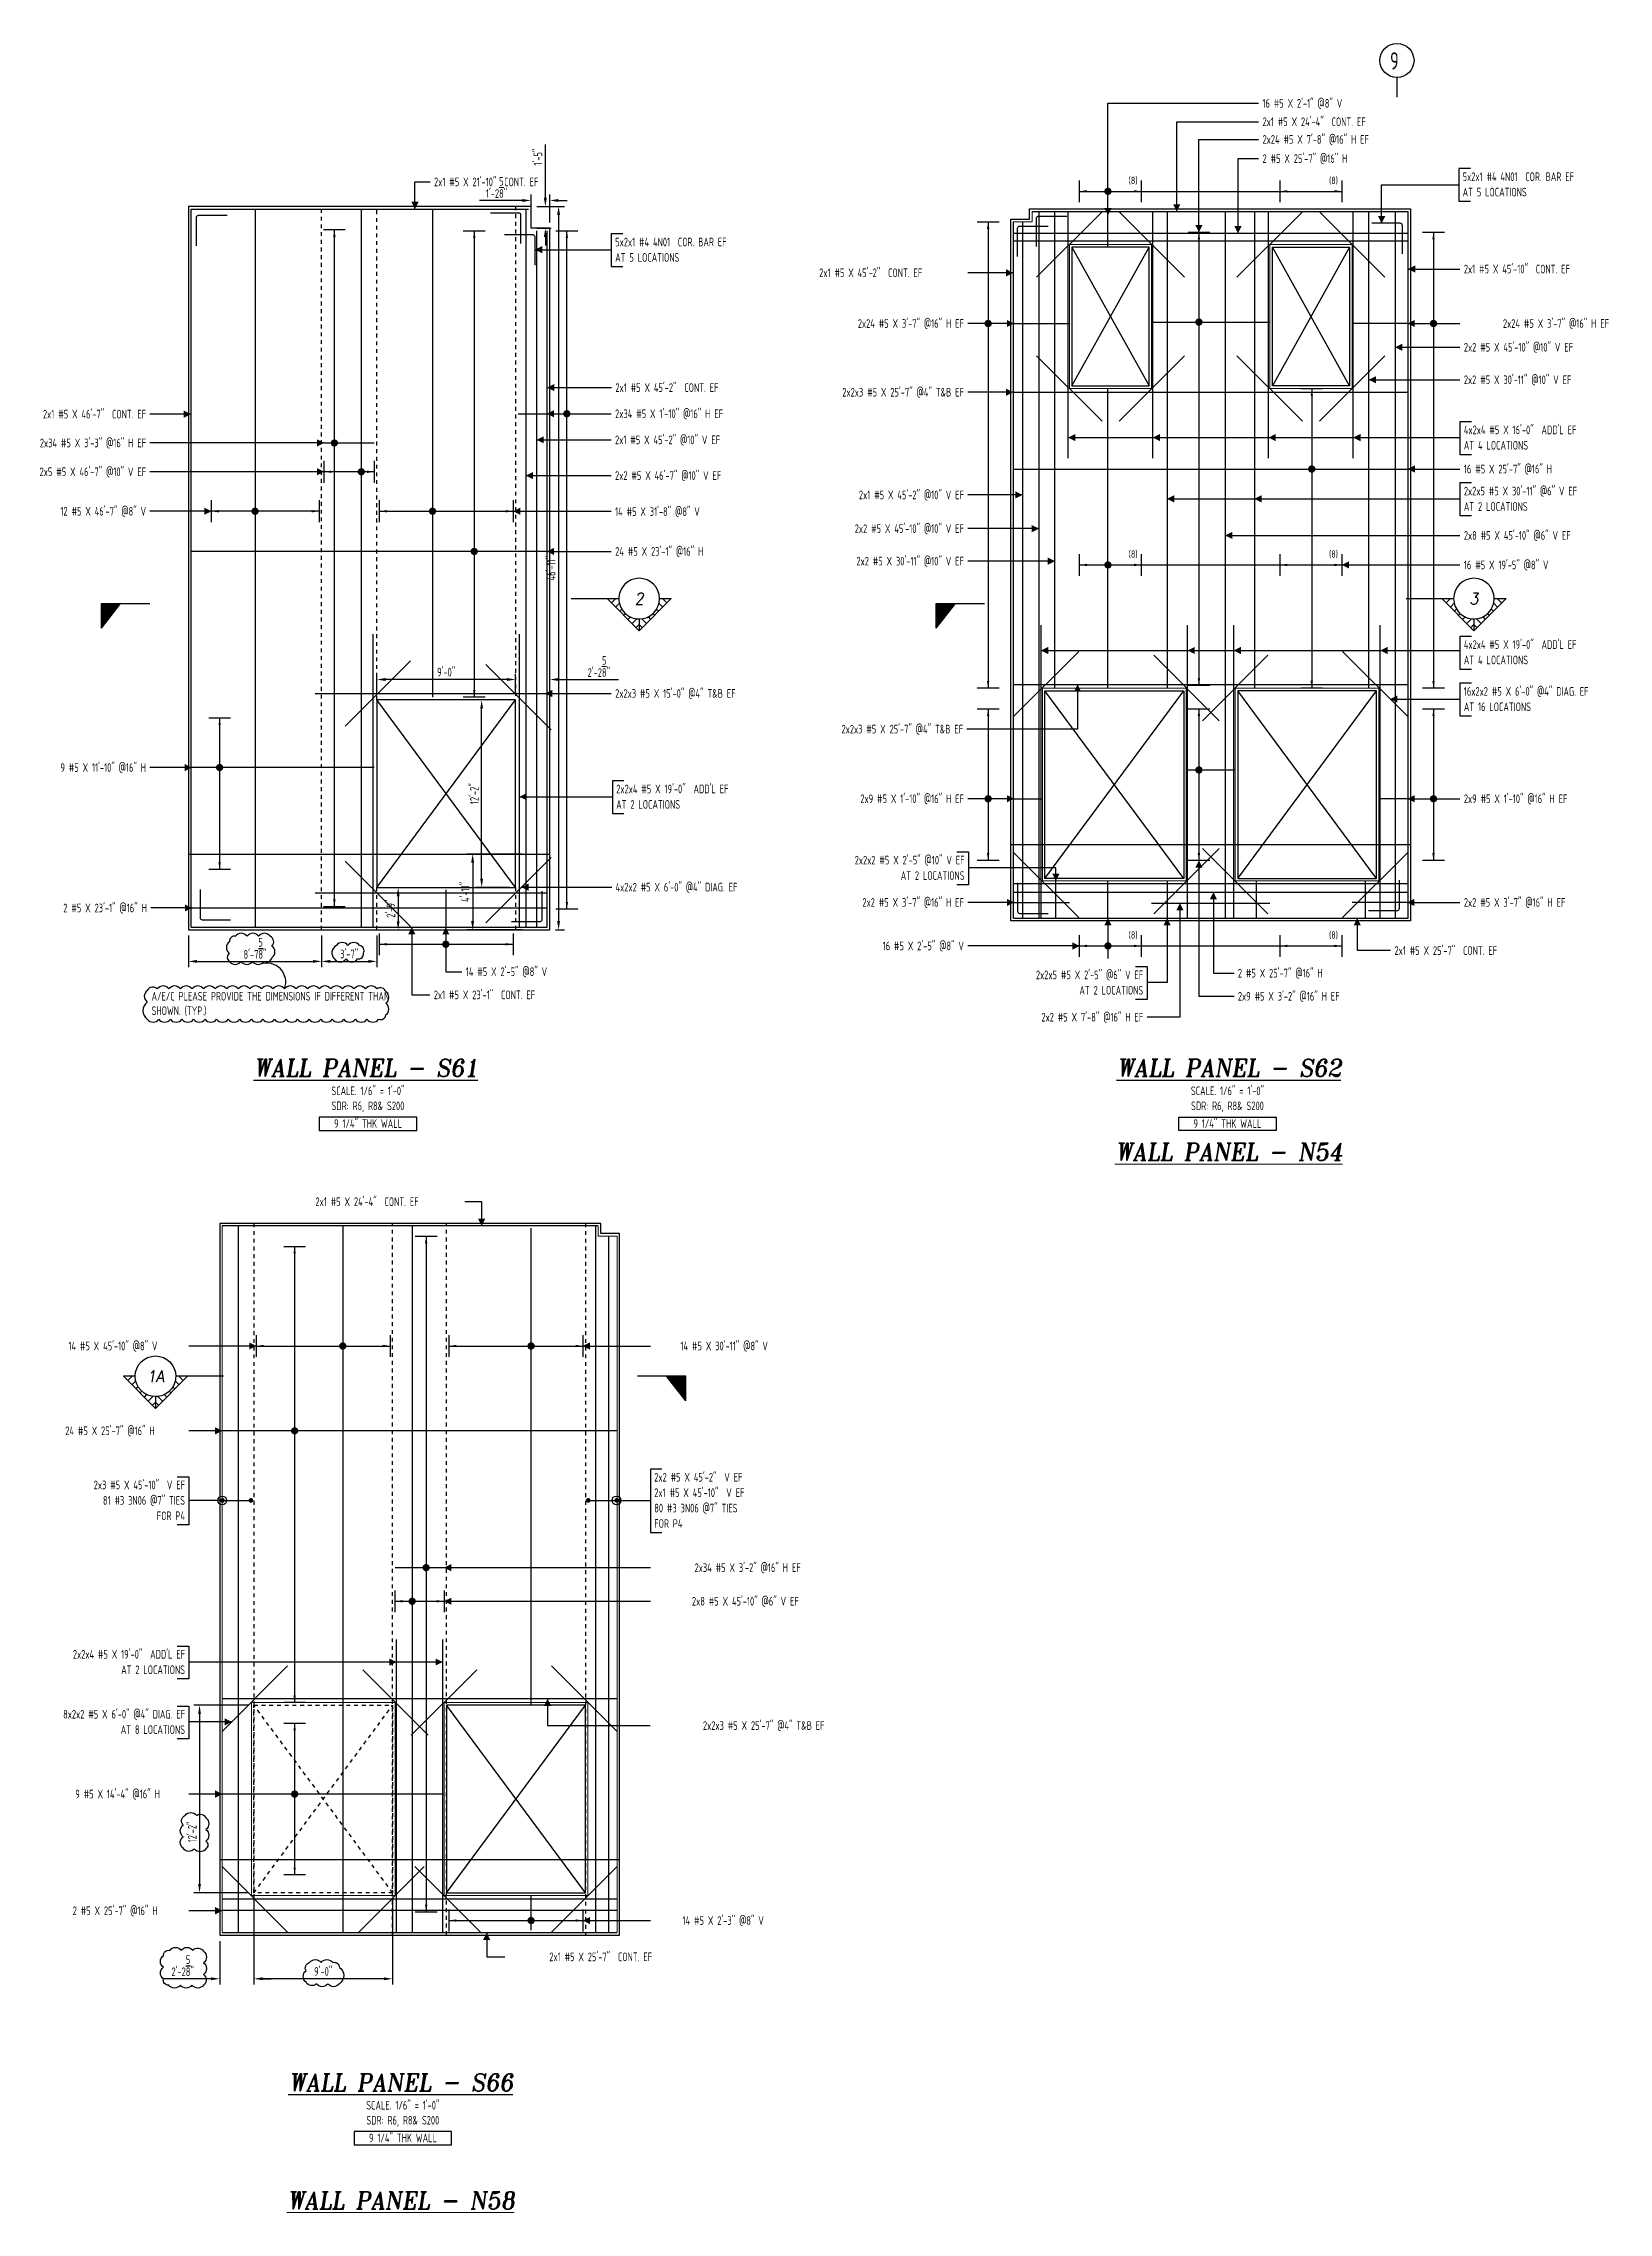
# Model space of a CAD drawing. Header units: inches. Extents: x -3675 to 38568, y -2433 to 4174.
# Drawn here: x 23704 to 24922, y -667 to 1021 of the extents above; entities that cross this region are included whole.
import ezdxf
from ezdxf.enums import TextEntityAlignment as Align

# ---------------------------------------------------------------- set-up
doc = ezdxf.new("R2010")
doc.units = ezdxf.units.IN
doc.header["$MEASUREMENT"] = 0
doc.linetypes.add('HIDDEN', pattern=[6, 3, -3])
doc.linetypes.add('PHANTOM', pattern=[2.5, 1.25, -0.25, 0.25, -0.25, 0.25, -0.25])
doc.layers.get('0').update_dxf_attribs({"linetype": 'CONTINUOUS'})
doc.layers.get('Defpoints').update_dxf_attribs({"linetype": 'CONTINUOUS'})
for name, color, linetype in [('0-25', 7, 'CONTINUOUS'), ('0-25TEXT', 7, 'CONTINUOUS'), ('0-35', 3, 'CONTINUOUS'), ('0-35TEXT', 3, 'CONTINUOUS'), ('0-50', 10, 'CONTINUOUS'), ('3', 3, 'CONTINUOUS'), ('BAR-LBL', 2, 'CONTINUOUS'), ('DETAIL', 83, 'CONTINUOUS'), ('GRID', 8, 'PHANTOM'), ('Hatch', 253, 'CONTINUOUS'), ('hidden', 7, 'HIDDEN'), ('INTERMEDIATERANGELAY', 7, 'CONTINUOUS'), ('RANGELAY', 7, 'CONTINUOUS'), ('REBARS', 4, 'CONTINUOUS')]:
    doc.layers.add(name, color=color, linetype=linetype)
doc.layers.add('COVER', color=6, linetype='CONTINUOUS', lineweight=0, plot=False)
doc.styles.add('AR', font='ARCHQUIK.shx', dxfattribs={"width": 0.8})
doc.styles.add('ROMANT', font='romant')
doc.dimstyles.new('CADS_DIM_48', dxfattribs={"dimscale": 48, "dimtxt": 0.09375, "dimasz": 0.09375, "dimexe": 0.0625, "dimexo": 0.0625, "dimgap": 0.09375, "dimtad": 0, "dimtih": 1, "dimtoh": 1, "dimzin": 1, "dimdsep": 46, "dimlunit": 4, "dimtxsty": 'AR', "dimblk": 'CLOSED', "dimcen": 0.1875, "dimadec": 0, "dimazin": 0, "dimtfac": 1, "dimtofl": 0, "dimtmove": 0, "dimatfit": 1, "dimldrblk": 'DOTBLANK', "dimfxl": 1, "dimtzin": 0, "dimarcsym": 0})

msp = doc.modelspace()

# ---------------------------------------------------------------- texts
at = {"color": 7, "linetype": 'Continuous', "style": 'ROMANT', "oblique": 9, "width": 0.95}
for s, p in [('%%UWALL PANEL - S61', (23955.03101, 217.27105)), ('%%UWALL PANEL - S62', (24626.76463, 217.27105)), ('%%UWALL PANEL - S66', (23982.19391, -572.2409))]:
    msp.add_text(s, height=13.5, dxfattribs=at).set_placement(p, align=Align.CENTER)
at = {"layer": '0-25TEXT', "style": 'AR', "width": 0.8}
for p in [(24558.33798, 911.9234), (24714.33102, 911.9234), (24558.33798, 621.15462), (24714.33102, 621.15462), (24558.33798, 324.63926), (24714.33102, 324.63926)]:
    msp.add_text(' (8) ', height=5.669291, dxfattribs=at).set_placement(p, align=Align.RIGHT)
at = {"layer": '0-35TEXT', "style": 'AR', "width": 0.8}
for s, height, p in [('AT 5 LOCATIONS', 6.7498312, (24808.42198, 902.29244)), ('AT 5 LOCATIONS', 6.7498312, (24148.82431, 851.44747)), ('AT 4 LOCATIONS', 6.7498312, (24809.3669, 705.23344)), ('AT 2 LOCATIONS', 6.7498312, (24809.3669, 657.59936)), ('AT 4 LOCATIONS', 6.7498312, (24809.3669, 538.15981)), ('AT 16 LOCATIONS', 6.7498312, (24809.3669, 501.699)), ('AT 2 LOCATIONS', 6.7498312, (24149.62457, 425.74418)), ('FOR P4', 6.749831, (24179.25222, -133.92697))]:
    msp.add_text(s, height=height, dxfattribs=at).set_placement(p)
for s, height, p in [('AT 2 LOCATIONS', 6.7498312, (24420.76479, 370.36915)), ('AT 2 LOCATIONS', 6.7498312, (24559.82788, 281.08723)), ('FOR P4', 6.749831, (23814.00285, -127.9276)), ('AT 2 LOCATIONS', 6.7498312, (23814.00285, -247.73194)), ('AT 8 LOCATIONS', 6.7498312, (23814.00285, -294.33912))]:
    msp.add_text(s, height=height, dxfattribs=at).set_placement(p, align=Align.RIGHT)
for s, p in [('SCALE. 1/6" = 1\'-0"', (23956.40288, 202.82416)), ('SCALE. 1/6" = 1\'-0"', (24625.39276, 202.82416)), ('SDR: R6, R8& S200', (23956.40288, 191.15597)), ('SDR: R6, R8& S200', (24625.39276, 191.15597)), ('9 1/4" THK WALL', (23956.4798, 177.36795)), ('9 1/4" THK WALL', (24625.31584, 177.36795)), ('SCALE. 1/6" = 1\'-0"', (23983.56579, -586.68779)), ('SDR: R6, R8& S200', (23983.56579, -598.35599)), ('9 1/4" THK WALL', (23983.64271, -612.14401))]:
    msp.add_text(s, height=6.7498312, dxfattribs=at).set_placement(p, align=Align.CENTER)
at = {"layer": '0-50', "style": 'AR', "width": 0.8}
msp.add_text('9', height=13.5, dxfattribs=at).set_placement((24751.93638, 1001.05981))
at = {"layer": 'BAR-LBL', "style": 'AR', "width": 0.8}
for s, p in [('16 #5 X 2\'-1" @8" V', (24652.57542, 971.38535)), ('2x1 #5 X 24\'-4"  CONT. EF', (24652.66671, 957.04888)), ('2x24 #5 X 7\'-8" @16" H EF', (24652.66671, 943.2956)), ('2 #5 X 25\'-7" @16" H', (24652.66671, 928.37089)), ('2x1 #5 X 21\'-10"  CONT. EF', (24007.83395, 910.21827)), ('5x2x1 #4 4N01  COR. BAR EF', (24808.42198, 914.29118)), ('5x2x1 #4 4N01  COR. BAR EF', (24148.82431, 863.44622)), ('2x1 #5 X 45\'-2"  CONT. EF', (24307.62065, 839.50965)), ('2x1 #5 X 45\'-10"  CONT. EF', (24809.3669, 842.41337)), ('2x2 #5 X 45\'-10" @10" V EF', (24809.3669, 781.54479)), ('2x2 #5 X 30\'-11" @10" V EF', (24809.3669, 756.24054)), ('2x1 #5 X 45\'-2"  CONT. EF', (24148.99985, 750.12525)), ('2x34 #5 X 1\'-10" @16" H EF', (24148.78266, 729.79772)), ('2x1 #5 X 45\'-2" @10" V EF', (24148.71095, 709.47019)), ('4x2x4 #5 X 16\'-0"  ADD\'L EF', (24809.3669, 717.23218)), ('16 #5 X 25\'-7" @16" H', (24809.3669, 686.7631)), ('2x2 #5 X 46\'-7" @10" V EF', (24148.71095, 681.68522)), ('2x2x5 #5 X 30\'-11" @6" V EF', (24809.3669, 669.5981)), ('14 #5 X 31\'-8" @8" V', (24148.71403, 653.63085)), ('2x8 #5 X 45\'-10" @6" V EF', (24809.3669, 635.09977)), ('24 #5 X 23\'-1" @16" H', (24148.82431, 622.62568)), ('16 #5 X 19\'-5" @8" V', (24809.3669, 612.11068)), ('4x2x4 #5 X 19\'-0"  ADD\'L EF', (24809.3669, 550.15855)), ('2x2x3 #5 X 15\'-0" @4" T&B EF', (24148.82431, 512.08555)), ('16x2x2 #5 X 6\'-0" @4" DIAG. EF', (24809.3669, 513.69775)), ('2x2x4 #5 X 19\'-0"  ADD\'L EF', (24149.62457, 437.74292)), ('2x9 #5 X 1\'-10" @16" H EF', (24809.36556, 430.13042)), ('4x2x2 #5 X 6\'-0" @4" DIAG. EF', (24149.12274, 361.34604)), ('2x2 #5 X 3\'-7" @16" H EF', (24809.36556, 349.46583)), ('2x1 #5 X 25\'-7"  CONT. EF', (24755.37338, 311.97203)), ('14 #5 X 2\'-5" @8" V', (24032.51341, 295.55322)), ('2 #5 X 25\'-7" @16" H', (24633.472, 294.39919)), ('2x1 #5 X 23\'-1"  CONT. EF', (24007.64028, 277.51379)), ('2x9 #5 X 3\'-2" @16" H EF', (24633.472, 276.39829)), ('2x1 #5 X 24\'-4"  CONT. EF', (23915.52379, 116.54378)), ('14 #5 X 45\'-10" @8" V', (23723.21915, 4.22421)), ('24 #5 X 25\'-7" @16" H', (23720.79872, -61.79535)), ('2x2 #5 X 45\'-2"  V EF', (24179.25222, -97.93075)), ('2x1 #5 X 45\'-10"  V EF', (24179.25222, -109.92949)), ('80 #3 3N06 @7" TIES', (24179.25222, -121.92823)), ('9 #5 X 14\'-4" @16" H', (23728.61858, -344.50078)), ('2 #5 X 25\'-7" @16" H', (23726.57052, -435.32293))]:
    msp.add_text(s, height=6.7492913, dxfattribs=at).set_placement(p)
for s, p in [('2x24 #5 X 3\'-7" @16" H EF', (24420.26399, 800.02258)), ('2x24 #5 X 3\'-7" @16" H EF', (24922.38128, 800.02258)), ('2x2x3 #5 X 25\'-7" @4" T&B EF', (24420.26399, 746.52578)), ('2x1 #5 X 46\'-7"  CONT. EF', (23783.69589, 729.5022)), ('2x34 #5 X 3\'-3" @16" H EF', (23783.69589, 707.04749)), ('2x5 #5 X 46\'-7" @10" V EF', (23783.69589, 684.59278)), ('12 #5 X 46\'-7" @8" V', (23783.69737, 653.90356)), ('2x1 #5 X 45\'-2" @10" V EF', (24420.26399, 666.6271)), ('2x2 #5 X 45\'-10" @10" V EF', (24420.26399, 640.36351)), ('2x2 #5 X 30\'-11" @10" V EF', (24420.26399, 615.05927)), ('2x2x3 #5 X 25\'-7" @4" T&B EF', (24419.63437, 484.34291)), ('9 #5 X 11\'-10" @16" H', (23783.69737, 454.44375)), ('2x9 #5 X 1\'-10" @16" H EF', (24420.26399, 430.13042)), ('2x2x2 #5 X 2\'-5" @10" V EF', (24420.76479, 382.36789)), ('2x2 #5 X 3\'-7" @16" H EF', (24420.264, 349.46583)), ('2 #5 X 23\'-1" @16" H', (23784.29573, 345.12701)), ('16 #5 X 2\'-5" @8" V', (24420.264, 315.59532)), ('2x2x5 #5 X 2\'-5" @6" V EF', (24559.82788, 293.08597)), ('2x2 #5 X 7\'-8" @16" H EF', (24559.82788, 260.12893)), ('14 #5 X 30\'-11" @8" V', (24267.69121, 4.22421)), ('2x3 #5 X 45\'-10"  V EF', (23814.00285, -103.93012)), ('81 #3 3N06 @7" TIES', (23814.00285, -115.92886)), ('2x34 #5 X 3\'-2" @16" H EF', (24293.19887, -168.29428)), ('2x8 #5 X 45\'-10" @6" V EF', (24291.70938, -194.44615)), ('2x2x4 #5 X 19\'-0"  ADD\'L EF', (23814.00285, -235.7332)), ('8x2x2 #5 X 6\'-0" @4" DIAG. EF', (23814.00285, -282.34038)), ('2x2x3 #5 X 25\'-7" @4" T&B EF', (24311.77603, -291.16106)), ('14 #5 X 2\'-3" @8" V', (24264.52602, -442.93482)), ('2x1 #5 X 25\'-7"  CONT. EF', (24177.48631, -471.20105))]:
    msp.add_text(s, height=6.7492913, dxfattribs=at).set_placement(p, align=Align.RIGHT)
at = {"layer": 'COVER', "style": 'ROMANT', "oblique": 9, "width": 0.95}
for s, p in [('%%UWALL PANEL - N54', (24626.76463, 151.85018)), ('%%UWALL PANEL - N58', (23982.19391, -664.17965))]:
    msp.add_text(s, height=13.5, dxfattribs=at).set_placement(p, align=Align.CENTER)
at = {"layer": 'DETAIL', "insert": (23787.98777, 283.19356), "char_height": 6.7498312, "width": 190.9524352, "attachment_point": 1, "style": 'AR'}
msp.add_mtext('A/E/C PLEASE PROVIDE THE DIMENSIONS IF DIFFERENT THAN SHOWN. (TYP.)', dxfattribs=at)

# ---------------------------------------------------------------- blocks, each defined once
blk = doc.blocks.new('leadrblk')
blk.add_lwpolyline([(0, 0, 0, 1, 0), (1, 0, 1, 1, 0)], format="xyseb")
blk = doc.blocks.new('SECTARO')
at = {"linetype": 'Continuous'}
blk.add_line((33.3, 17), (20.1, 0), dxfattribs=at)
for p, q in [((33.3, 17), (33.3, 0)), ((33.3, 0), (0, 0))]:
    blk.add_line(p, q)
for points in [[(33.3, 0), (33.3, 17), (33.3, 0), (20.1, 0)], [(33.3, 17), (20.1, 0), (33.3, 0), (33.3, 17)]]:
    blk.add_solid(points, dxfattribs=at)
blk = doc.blocks.new('*X3')
at = {"color": 0, "linetype": 'Continuous'}
for p, q in [((-1.108, 0.278), (-1.075, 0.312)), ((-1.081, 0.217), (-1.031, 0.267)), ((-1.013, 0.197), (-0.986, 0.223)), ((-0.96, 0.161), (-0.942, 0.179)), ((-0.92, 0.112), (-0.898, 0.135)), ((-0.895, 0.05), (-0.854, 0.091)), ((-0.856, 0), (-0.81, 0.046)), ((-0.768, 0), (-0.765, 0.002))]:
    blk.add_line(p, q, dxfattribs=at)
blk = doc.blocks.new('*X2')
at = {"color": 0, "linetype": 'Continuous'}
for p, q in [((-1.108, 0.278), (-1.075, 0.312)), ((-0.96, 0.161), (-0.942, 0.179)), ((-0.856, 0), (-0.81, 0.046))]:
    blk.add_line(p, q, dxfattribs=at)
blk = doc.blocks.new('SECTNU')
at = {"linetype": 'Continuous'}
blk.add_line((-24.7, 0), (-32.8, 0), dxfattribs=at)
blk.add_line((0, 0), (-24.7, 0))
at = {"layer": '3'}
for p, q in [((-68.9, 0), (-46.8, 22.1)), ((-60.8, 0), (-68.9, 0))]:
    blk.add_line(p, q, dxfattribs=at)
at = {"layer": '3', "linetype": 'Continuous'}
blk.add_line((-46.8, 14), (-46.8, 22.1), dxfattribs=at)
at = {"layer": '3'}
for points in [[(-46.8, 22.1), (-24.7, 0), (-32.8, 0, 1)], [(-32.8, 0, 0.414214), (-46.8, 14)]]:
    blk.add_lwpolyline(points, format="xyb", dxfattribs=at)
for start, end in [(90, 180), (180, 0)]:
    blk.add_arc((-46.8, 0), 14, start, end, dxfattribs=at)
at = {"linetype": 'Continuous', "xscale": -64, "yscale": 64, "zscale": 64, "rotation": 359.9999999999999}
blk.add_blockref('*X3', (-117.7, 0), dxfattribs=at)
at = {"linetype": 'Continuous', "xscale": 64, "yscale": 64, "zscale": 64}
for name in ['*X3', '*X2']:
    blk.add_blockref(name, (24.1, 0), dxfattribs=at)
at = {"linetype": 'Continuous', "style": 'ROMANT', "oblique": 9, "width": 0.9}
blk.add_attdef('NO', text='', height=8, dxfattribs=at).set_placement((-46.8, 0), align=Align.MIDDLE)
blk = doc.blocks.new('_DotBlank')
at = {"layer": '0-35', "color": 0, "lineweight": -2}
blk.add_line((-0.5, 0), (-1, 0), dxfattribs=at)
blk.add_circle((0, 0), 0.5, dxfattribs=at)
blk = doc.blocks.new('*D106')
at = {"layer": 'Defpoints', "color": 0, "transparency": 16777216}
for p in [(23867.6, -418), (23975.6, -418), (23867.6, -484.9)]:
    blk.add_point(p, dxfattribs=at)
at = {"layer": 'DETAIL', "color": 0, "lineweight": -2, "transparency": 16777216}
for p, q in [((23867.6, -422.5), (23867.6, -489.4)), ((23975.6, -422.5), (23975.6, -489.4)), ((23968.9, -484.9), (23874.4, -484.9))]:
    blk.add_line(p, q, dxfattribs=at)
at = {"layer": 'DETAIL', "color": 0, "transparency": 16777216}
for points in [[(23874.4, -483.8), (23874.4, -486), (23867.6, -484.9)], [(23968.9, -483.8), (23968.9, -486), (23975.6, -484.9)]]:
    blk.add_solid(points, dxfattribs=at)
at = {"layer": 'DETAIL', "color": 0, "transparency": 16777216, "insert": (23921.6, -479.2), "char_height": 6.75, "attachment_point": 5, "style": 'AR'}
blk.add_mtext('9\'-0"', dxfattribs=at)
blk = doc.blocks.new('*D107')
at = {"layer": 'Defpoints', "color": 0, "transparency": 16777216}
for p in [(23841, -451), (23867.6, -451), (23841, -484.9)]:
    blk.add_point(p, dxfattribs=at)
at = {"layer": 'DETAIL', "color": 0, "lineweight": -2, "transparency": 16777216}
for p, q in [((23841, -455.5), (23841, -489.4)), ((23867.6, -455.5), (23867.6, -489.4)), ((23834.3, -484.9), (23796.9, -484.9)), ((23874.4, -484.9), (23881.1, -484.9))]:
    blk.add_line(p, q, dxfattribs=at)
at = {"layer": 'DETAIL', "color": 0, "transparency": 16777216}
for points in [[(23834.3, -483.7), (23834.3, -486), (23841, -484.9)], [(23874.4, -483.7), (23874.4, -486), (23867.6, -484.9)]]:
    blk.add_solid(points, dxfattribs=at)
at = {"layer": 'DETAIL', "color": 0, "transparency": 16777216, "insert": (23812.2, -474.7), "char_height": 6.75, "attachment_point": 5, "style": 'AR'}
blk.add_mtext('2\'-2{\\H1.000000x;\\S5/8;}"', dxfattribs=at)
blk = doc.blocks.new('*D108')
at = {"layer": 'Defpoints', "color": 0, "transparency": 16777216}
for p in [(23867.6, -272), (23825.3, -418), (23867.6, -418)]:
    blk.add_point(p, dxfattribs=at)
at = {"layer": 'DETAIL', "color": 0, "lineweight": -2, "transparency": 16777216}
for p, q in [((23863.1, -272), (23820.8, -272)), ((23825.3, -278.7), (23825.3, -411.2)), ((23863.1, -418), (23820.8, -418))]:
    blk.add_line(p, q, dxfattribs=at)
at = {"layer": 'DETAIL', "color": 0, "transparency": 16777216}
for points in [[(23824.2, -278.7), (23826.4, -278.7), (23825.3, -272)], [(23824.2, -411.2), (23826.4, -411.2), (23825.3, -418)]]:
    blk.add_solid(points, dxfattribs=at)
at = {"layer": 'DETAIL', "color": 0, "transparency": 16777216, "insert": (23819.6, -370.6), "char_height": 6.75, "attachment_point": 5, "rotation": 90, "style": 'AR'}
blk.add_mtext('12\'-2"', dxfattribs=at)
blk = doc.blocks.new('*U1531', base_point=(23937.1, 101))
at = {"layer": 'REBARS', "color": 0}
blk.add_lwpolyline([(23936.8, 101), (23936.8, -449)], dxfattribs=at)
blk = doc.blocks.new('rendmark')
at = {"color": 4}
blk.add_line((0, -3), (0, 3), dxfattribs=at)
blk = doc.blocks.new('rarrow')
at = {"color": 7}
blk.add_solid([(2, -0.33), (2, 0.33), (0, 0)], dxfattribs=at)
blk = doc.blocks.new('*U1823', base_point=(23869.6, 7.6))
at = {"layer": 'RANGELAY'}
blk.add_line((23869.6, 7.6), (23973.6, 7.6), dxfattribs=at)
at = {"layer": 'RANGELAY', "xscale": 2.834645669291339, "yscale": 2.834645669291339}
for name in ['rendmark', 'rarrow']:
    blk.add_blockref(name, (23869.6, 7.6), dxfattribs=at)
at = {"layer": 'RANGELAY', "xscale": 2.834645669291339, "yscale": 2.834645669291339, "rotation": 179.9999969295311}
for name in ['rarrow', 'rendmark']:
    blk.add_blockref(name, (23973.6, 7.6), dxfattribs=at)
blk = doc.blocks.new('VPM759EA2')
at = {"const_width": 1}
blk.add_lwpolyline([(-0.5, 0, 1), (0.5, 0, 1)], format="xyb", close=True, dxfattribs=at)
blk = doc.blocks.new('*U1162', base_point=(24015.1, -341.4))
at = {"layer": 'REBARS', "color": 0}
blk.add_lwpolyline([(24015.1, -341.1), (23843.1, -341.1)], dxfattribs=at)
blk = doc.blocks.new('*U1822', base_point=(23899.3, -286))
at = {"layer": 'RANGELAY'}
blk.add_line((23899.3, -286), (23899.3, -404), dxfattribs=at)
at = {"layer": 'RANGELAY', "xscale": 2.834645669291339, "yscale": 2.834645669291339}
for name, p, rotation in [('rendmark', (23899.3, -286), 269.9999999999999), ('rarrow', (23899.3, -286), 269.9999999999999), ('rendmark', (23899.3, -404), 89.999996929531), ('rarrow', (23899.3, -404), 89.999996929531)]:
    blk.add_blockref(name, p, dxfattribs=dict(at, rotation=rotation))
blk = doc.blocks.new('VPM759FB2')
at = {"const_width": 1}
blk.add_lwpolyline([(-0.5, 0, 1), (0.5, 0, 1)], format="xyb", close=True, dxfattribs=at)
blk = doc.blocks.new('*U1163', base_point=(24150.3, -432.3))
at = {"layer": 'REBARS', "color": 0}
blk.add_lwpolyline([(24150.3, -431.9), (23843.3, -431.9)], dxfattribs=at)
blk = doc.blocks.new('*U1164', base_point=(24150.3, -58.7))
at = {"layer": 'REBARS', "color": 0}
blk.add_lwpolyline([(24150.3, -58.4), (23843.3, -58.4)], dxfattribs=at)
blk = doc.blocks.new('*U1821', base_point=(23899.3, 85))
at = {"layer": 'RANGELAY'}
blk.add_line((23899.3, 85), (23899.3, -270), dxfattribs=at)
at = {"layer": 'RANGELAY', "xscale": 2.834645669291339, "yscale": 2.834645669291339}
for name, p, rotation in [('rendmark', (23899.3, 85), 269.9999999999999), ('rarrow', (23899.3, 85), 269.9999999999999), ('rendmark', (23899.3, -270), 89.999996929531), ('rarrow', (23899.3, -270), 89.999996929531)]:
    blk.add_blockref(name, p, dxfattribs=dict(at, rotation=rotation))
blk = doc.blocks.new('VPM75A162')
at = {"const_width": 1}
blk.add_lwpolyline([(-0.5, 0, 1), (0.5, 0, 1)], format="xyb", close=True, dxfattribs=at)
blk = doc.blocks.new('*U1820', base_point=(24001.7, 93))
at = {"layer": 'RANGELAY'}
blk.add_line((24001.7, 93), (24001.7, -433), dxfattribs=at)
at = {"layer": 'RANGELAY', "xscale": 2.834645669291339, "yscale": 2.834645669291339}
for name, p, rotation in [('rendmark', (24001.7, 93), 269.9999999999999), ('rarrow', (24001.7, 93), 269.9999999999999), ('rendmark', (24001.7, -433), 89.999996929531), ('rarrow', (24001.7, -433), 89.999996929531)]:
    blk.add_blockref(name, p, dxfattribs=dict(at, rotation=rotation))
blk = doc.blocks.new('VPM75A1F2')
at = {"const_width": 1}
blk.add_lwpolyline([(-0.5, 0, 1), (0.5, 0, 1)], format="xyb", close=True, dxfattribs=at)
blk = doc.blocks.new('*U1165', base_point=(24015.6, -165.2))
at = {"layer": 'REBARS', "color": 0}
blk.add_lwpolyline([(24015.6, -164.9), (23977.6, -164.9)], dxfattribs=at)
blk = doc.blocks.new('*U1532', base_point=(23991.2, 101))
at = {"layer": 'REBARS', "color": 0}
blk.add_lwpolyline([(23990.8, 101), (23990.8, -449)], dxfattribs=at)
blk = doc.blocks.new('*U1819', base_point=(23977.6, -191.1))
at = {"layer": 'RANGELAY'}
blk.add_line((23977.6, -191.1), (24015.6, -191.1), dxfattribs=at)
at = {"layer": 'RANGELAY', "xscale": 2.834645669291339, "yscale": 2.834645669291339}
for name in ['rendmark', 'rarrow']:
    blk.add_blockref(name, (23977.6, -191.1), dxfattribs=at)
at = {"layer": 'RANGELAY', "xscale": 2.834645669291339, "yscale": 2.834645669291339, "rotation": 179.999996929531}
for name in ['rendmark', 'rarrow']:
    blk.add_blockref(name, (24015.6, -191.1), dxfattribs=at)
blk = doc.blocks.new('VPM75A332')
at = {"const_width": 1}
blk.add_lwpolyline([(-0.5, 0, 1), (0.5, 0, 1)], format="xyb", close=True, dxfattribs=at)
blk = doc.blocks.new('*U1166', base_point=(24083.7, 99.4))
at = {"layer": 'REBARS', "color": 0}
blk.add_lwpolyline([(24083.3, 99.4), (24083.3, -271.6)], dxfattribs=at)
blk = doc.blocks.new('*U1818', base_point=(24019.6, 7.6))
at = {"layer": 'RANGELAY'}
blk.add_line((24019.6, 7.6), (24123.6, 7.6), dxfattribs=at)
at = {"layer": 'RANGELAY', "xscale": 2.834645669291339, "yscale": 2.834645669291339}
for name in ['rendmark', 'rarrow']:
    blk.add_blockref(name, (24019.6, 7.6), dxfattribs=at)
at = {"layer": 'RANGELAY', "xscale": 2.834645669291339, "yscale": 2.834645669291339, "rotation": 179.9999969295311}
for name in ['rarrow', 'rendmark']:
    blk.add_blockref(name, (24123.6, 7.6), dxfattribs=at)
blk = doc.blocks.new('VPM75A482')
at = {"const_width": 1}
blk.add_lwpolyline([(-0.5, 0, 1), (0.5, 0, 1)], format="xyb", close=True, dxfattribs=at)
blk = doc.blocks.new('*U1817', base_point=(23843, -112.6))
at = {"layer": 'REBARS', "color": 0, "const_width": 1.8}
for points in [[(23843.2, -111.7, 1), (23843.2, -113.5, 1), (23843.2, -111.7)], [(23865.3, -113.5, 1), (23865.3, -111.7, 1), (23865.3, -113.5)]]:
    blk.add_lwpolyline(points, format="xyb", dxfattribs=at)
at = {"layer": 'REBARS', "color": 0}
blk.add_lwpolyline([(23843.2, -112.6), (23865.3, -112.6)], dxfattribs=at)
blk = doc.blocks.new('*U1167', base_point=(23855.1, -449))
at = {"layer": 'REBARS', "color": 0}
blk.add_lwpolyline([(23855.5, -449), (23855.5, 101)], dxfattribs=at)
blk = doc.blocks.new('*U1168', base_point=(24133.5, -449))
at = {"layer": 'REBARS', "color": 0}
blk.add_lwpolyline([(24133.8, -449), (24133.8, 101)], dxfattribs=at)
blk = doc.blocks.new('*U1169', base_point=(24143.6, -449))
at = {"layer": 'REBARS', "color": 0}
blk.add_lwpolyline([(24143.9, -449), (24143.9, 93)], dxfattribs=at)
blk = doc.blocks.new('*U1816', base_point=(24127.8, -112.6))
at = {"layer": 'REBARS', "color": 0, "const_width": 1.8}
for points in [[(24127.9, -111.7, 1), (24127.9, -113.5, 1), (24127.9, -111.7)], [(24150.1, -113.5, 1), (24150.1, -111.7, 1), (24150.1, -113.5)]]:
    blk.add_lwpolyline(points, format="xyb", dxfattribs=at)
at = {"layer": 'REBARS', "color": 0}
blk.add_lwpolyline([(24127.9, -112.6), (24150.1, -112.6)], dxfattribs=at)
blk = doc.blocks.new('*U1170', base_point=(24135, 100.7))
at = {"layer": 'REBARS', "color": 0}
blk.add_lwpolyline([(24135, 101), (23843, 101)], dxfattribs=at)
blk = doc.blocks.new('*U1171', base_point=(24150, -448.6))
at = {"layer": 'REBARS', "color": 0}
blk.add_lwpolyline([(24150, -449), (23843, -449)], dxfattribs=at)
blk = doc.blocks.new('*U1172', base_point=(24003.4, -295.1))
at = {"layer": 'REBARS', "color": 0}
blk.add_lwpolyline([(24003.2, -295.3), (23952.3, -244.4)], dxfattribs=at)
blk = doc.blocks.new('*U1173', base_point=(24150.5, -397.8))
at = {"layer": 'REBARS', "color": 0}
blk.add_lwpolyline([(24150.3, -397.6), (24099.3, -448.5)], dxfattribs=at)
blk = doc.blocks.new('*U1174', base_point=(24150.5, -292.1))
at = {"layer": 'REBARS', "color": 0}
blk.add_lwpolyline([(24150.3, -292.3), (24099.3, -241.4)], dxfattribs=at)
blk = doc.blocks.new('*U1175', base_point=(23989.8, -295.1))
at = {"layer": 'REBARS', "color": 0}
blk.add_lwpolyline([(23990.1, -295.3), (24041, -244.4)], dxfattribs=at)
blk = doc.blocks.new('*U1176', base_point=(23842.8, -397.8))
at = {"layer": 'REBARS', "color": 0}
blk.add_lwpolyline([(23843, -397.6), (23893.9, -448.5)], dxfattribs=at)
blk = doc.blocks.new('*U1177', base_point=(23842.8, -292.1))
at = {"layer": 'REBARS', "color": 0}
blk.add_lwpolyline([(23843, -292.3), (23893.9, -241.4)], dxfattribs=at)
blk = doc.blocks.new('*U1178', base_point=(24000.5, -397.8))
at = {"layer": 'REBARS', "color": 0}
blk.add_lwpolyline([(24000.3, -397.6), (23949.3, -448.5)], dxfattribs=at)
blk = doc.blocks.new('*U1179', base_point=(23992.8, -397.8))
at = {"layer": 'REBARS', "color": 0}
blk.add_lwpolyline([(23993, -397.6), (24043.9, -448.5)], dxfattribs=at)
blk = doc.blocks.new('*U1180', base_point=(24083.7, -420))
at = {"layer": 'REBARS', "color": 0}
blk.add_lwpolyline([(24083.3, -420), (24083.3, -447)], dxfattribs=at)
blk = doc.blocks.new('*U1815', base_point=(24019.6, -439.6))
at = {"layer": 'RANGELAY'}
blk.add_line((24019.6, -439.6), (24123.6, -439.6), dxfattribs=at)
at = {"layer": 'RANGELAY', "xscale": 2.834645669291339, "yscale": 2.834645669291339}
for name in ['rendmark', 'rarrow']:
    blk.add_blockref(name, (24019.6, -439.6), dxfattribs=at)
at = {"layer": 'RANGELAY', "xscale": 2.834645669291339, "yscale": 2.834645669291339, "rotation": 179.9999969295311}
for name in ['rarrow', 'rendmark']:
    blk.add_blockref(name, (24123.6, -439.6), dxfattribs=at)
blk = doc.blocks.new('VPM75AC92')
at = {"const_width": 1}
blk.add_lwpolyline([(-0.5, 0, 1), (0.5, 0, 1)], format="xyb", close=True, dxfattribs=at)
blk = doc.blocks.new('*U1181', base_point=(24150.3, -422.6))
at = {"layer": 'REBARS', "color": 0}
blk.add_lwpolyline([(24150.3, -422.9), (23843.3, -422.9)], dxfattribs=at)
blk = doc.blocks.new('*U1182', base_point=(24150.3, -267.3))
at = {"layer": 'REBARS', "color": 0}
blk.add_lwpolyline([(24150.3, -267), (23843.3, -267)], dxfattribs=at)
blk = doc.blocks.new('*U1203', base_point=(23978.3, -449))
at = {"layer": 'REBARS', "color": 0}
blk.add_lwpolyline([(23978.6, -449), (23978.6, -221)], dxfattribs=at)
blk = doc.blocks.new('*U1204', base_point=(24014.9, -449))
at = {"layer": 'REBARS', "color": 0}
blk.add_lwpolyline([(24014.6, -449), (24014.6, -221)], dxfattribs=at)
blk = doc.blocks.new('*U952', base_point=(24723, 698.6))
at = {"layer": 'REBARS', "color": 0}
blk.add_lwpolyline([(24723.3, 698.6), (24723.3, 890.6)], dxfattribs=at)
blk = doc.blocks.new('*U953', base_point=(24657.6, 698.6))
at = {"layer": 'REBARS', "color": 0}
blk.add_lwpolyline([(24657.3, 698.6), (24657.3, 890.6)], dxfattribs=at)
blk = doc.blocks.new('*U954', base_point=(24567, 698.6))
at = {"layer": 'REBARS', "color": 0}
blk.add_lwpolyline([(24567.3, 698.6), (24567.3, 890.6)], dxfattribs=at)
blk = doc.blocks.new('*U955', base_point=(24501.6, 698.6))
at = {"layer": 'REBARS', "color": 0}
blk.add_lwpolyline([(24501.3, 698.6), (24501.3, 890.6)], dxfattribs=at)
blk = doc.blocks.new('*U626', base_point=(24605.5, 394.7))
at = {"layer": 'REBARS', "color": 0}
blk.add_lwpolyline([(24605.8, 394.9), (24656.7, 344)], dxfattribs=at)
blk = doc.blocks.new('*U627', base_point=(24605.5, 494.4))
at = {"layer": 'REBARS', "color": 0}
blk.add_lwpolyline([(24605.8, 494.2), (24656.7, 545.1)], dxfattribs=at)
blk = doc.blocks.new('*U628', base_point=(24458.5, 391.7))
at = {"layer": 'REBARS', "color": 0}
blk.add_lwpolyline([(24458.7, 391.9), (24509.6, 341)], dxfattribs=at)
blk = doc.blocks.new('*U629', base_point=(24619.1, 394.7))
at = {"layer": 'REBARS', "color": 0}
blk.add_lwpolyline([(24618.9, 394.9), (24568, 344)], dxfattribs=at)
blk = doc.blocks.new('*U630', base_point=(24458.5, 497.4))
at = {"layer": 'REBARS', "color": 0}
blk.add_lwpolyline([(24458.7, 497.2), (24509.6, 548.1)], dxfattribs=at)
blk = doc.blocks.new('*U631', base_point=(24619.1, 494.4))
at = {"layer": 'REBARS', "color": 0}
blk.add_lwpolyline([(24618.9, 494.2), (24568, 545.1)], dxfattribs=at)
blk = doc.blocks.new('*U632', base_point=(24632.5, 778))
at = {"layer": 'REBARS', "color": 0}
blk.add_lwpolyline([(24632.7, 778.2), (24683.7, 727.3)], dxfattribs=at)
blk = doc.blocks.new('*U633', base_point=(24748.1, 778))
at = {"layer": 'REBARS', "color": 0}
blk.add_lwpolyline([(24747.9, 778.2), (24697, 727.3)], dxfattribs=at)
blk = doc.blocks.new('*U634', base_point=(24632.5, 839.7))
at = {"layer": 'REBARS', "color": 0}
blk.add_lwpolyline([(24632.7, 839.5), (24683.7, 890.4)], dxfattribs=at)
blk = doc.blocks.new('*U635', base_point=(24748.1, 839.7))
at = {"layer": 'REBARS', "color": 0}
blk.add_lwpolyline([(24747.9, 839.5), (24697, 890.4)], dxfattribs=at)
blk = doc.blocks.new('*U636', base_point=(24476.5, 778))
at = {"layer": 'REBARS', "color": 0}
blk.add_lwpolyline([(24476.8, 778.2), (24527.7, 727.3)], dxfattribs=at)
blk = doc.blocks.new('*U637', base_point=(24592.1, 778))
at = {"layer": 'REBARS', "color": 0}
blk.add_lwpolyline([(24591.9, 778.2), (24541, 727.3)], dxfattribs=at)
blk = doc.blocks.new('*U638', base_point=(24476.5, 839.7))
at = {"layer": 'REBARS', "color": 0}
blk.add_lwpolyline([(24476.8, 839.5), (24527.7, 890.4)], dxfattribs=at)
blk = doc.blocks.new('*U639', base_point=(24592.1, 839.7))
at = {"layer": 'REBARS', "color": 0}
blk.add_lwpolyline([(24591.9, 839.5), (24541, 890.4)], dxfattribs=at)
blk = doc.blocks.new('*U1482', base_point=(24461.7, 344.1))
at = {"layer": 'REBARS', "color": 0}
blk.add_lwpolyline([(24462, 368.1), (24462, 346.1, 0.414214), (24463.7, 344.3), (24485.7, 344.3)], format="xyb", dxfattribs=at)
blk = doc.blocks.new('*U1483', base_point=(24759.2, 346.1))
at = {"layer": 'REBARS', "color": 0}
blk.add_lwpolyline([(24759, 370.1), (24759, 348.1, -0.414214), (24757.2, 346.3), (24735.2, 346.3)], format="xyb", dxfattribs=at)
blk = doc.blocks.new('*U843', base_point=(24766.3, 340.6))
at = {"layer": 'REBARS', "color": 0}
blk.add_lwpolyline([(24766, 340.6), (24766, 890.6)], dxfattribs=at)
blk = doc.blocks.new('*U758', base_point=(24459, 340.6))
at = {"layer": 'REBARS', "color": 0}
blk.add_lwpolyline([(24458.7, 340.6), (24458.7, 882.6)], dxfattribs=at)
blk = doc.blocks.new('*U1036', base_point=(24532.7, 862.6))
at = {"layer": 'REBARS', "color": 0}
blk.add_lwpolyline([(24532.4, 862.6), (24532.4, 887.6)], dxfattribs=at)
blk = doc.blocks.new('*U1484', base_point=(24461.7, 879.6))
at = {"layer": 'REBARS', "color": 0}
blk.add_lwpolyline([(24462, 855.6), (24462, 877.6, -0.414214), (24463.7, 879.3), (24485.7, 879.3)], format="xyb", dxfattribs=at)
blk = doc.blocks.new('*U896', base_point=(24458.7, 689.8))
at = {"layer": 'REBARS', "color": 0}
blk.add_lwpolyline([(24458.7, 690.1), (24765.7, 690.1)], dxfattribs=at)
blk = doc.blocks.new('*U1789', base_point=(24691, 752.8))
at = {"layer": 'RANGELAY'}
blk.add_line((24691, 752.8), (24691, 519.6), dxfattribs=at)
at = {"layer": 'RANGELAY', "xscale": 2.834645669291339, "yscale": 2.834645669291339}
for name, p, rotation in [('rendmark', (24691, 752.8), 269.9999999999999), ('rarrow', (24691, 752.8), 269.9999999999999), ('rarrow', (24691, 519.6), 89.999996929531), ('rendmark', (24691, 519.6), 89.999996929531)]:
    blk.add_blockref(name, p, dxfattribs=dict(at, rotation=rotation))
blk = doc.blocks.new('VPM75F6F0')
at = {"const_width": 1}
blk.add_lwpolyline([(-0.5, 0, 1), (0.5, 0, 1)], format="xyb", close=True, dxfattribs=at)
blk = doc.blocks.new('*U982', base_point=(24473.956016, 890.245465))
at = {"layer": 'REBARS', "color": 0}
blk.add_lwpolyline([(24473.956016, 890.557965), (24765.956016, 890.557965)], dxfattribs=at)
blk = doc.blocks.new('*U759', base_point=(24458.4, 882.6))
at = {"layer": 'REBARS', "color": 0}
blk.add_lwpolyline([(24458.7, 882.6), (24458.7, 340.6)], dxfattribs=at)
blk = doc.blocks.new('*U1485', base_point=(24476.3, 887.2))
at = {"layer": 'REBARS', "color": 0}
blk.add_lwpolyline([(24476.6, 863.2), (24476.6, 885.2, -0.414214), (24478.3, 887), (24500.3, 887)], format="xyb", dxfattribs=at)
blk = doc.blocks.new('*U757', base_point=(24465.6, 882.6))
at = {"layer": 'REBARS', "color": 0}
blk.add_lwpolyline([(24465.9, 882.6), (24465.9, 340.6)], dxfattribs=at)
blk = doc.blocks.new('*U1486', base_point=(24761.7, 881.6))
at = {"layer": 'REBARS', "color": 0}
blk.add_lwpolyline([(24761.5, 857.6), (24761.5, 879.6, 0.414214), (24759.7, 881.4), (24737.7, 881.4)], format="xyb", dxfattribs=at)
blk = doc.blocks.new('*U781', base_point=(24532.7, 340.6))
at = {"layer": 'REBARS', "color": 0}
blk.add_lwpolyline([(24532.4, 340.6), (24532.4, 369.6)], dxfattribs=at)
blk = doc.blocks.new('*U895', base_point=(24459, 873.3))
at = {"layer": 'REBARS', "color": 0}
blk.add_lwpolyline([(24459, 873.6), (24766, 873.6)], dxfattribs=at)
blk = doc.blocks.new('*U1788', base_point=(24785.8, 503.6))
at = {"layer": 'RANGELAY'}
blk.add_line((24785.8, 503.6), (24785.8, 385.6), dxfattribs=at)
at = {"layer": 'RANGELAY', "xscale": 2.834645669291339, "yscale": 2.834645669291339}
for name, p, rotation in [('rendmark', (24785.8, 503.6), 269.9999999999999), ('rarrow', (24785.8, 503.6), 269.9999999999999), ('rarrow', (24785.8, 385.6), 89.999996929531), ('rendmark', (24785.8, 385.6), 89.999996929531)]:
    blk.add_blockref(name, p, dxfattribs=dict(at, rotation=rotation))
blk = doc.blocks.new('VPM75FBD0')
at = {"const_width": 1}
blk.add_lwpolyline([(-0.5, 0, 1), (0.5, 0, 1)], format="xyb", close=True, dxfattribs=at)
blk = doc.blocks.new('*U808', base_point=(24765.5, 433.2))
at = {"layer": 'REBARS', "color": 0}
blk.add_lwpolyline([(24765.5, 433.5), (24743.5, 433.5)], dxfattribs=at)
blk = doc.blocks.new('*U1787', base_point=(24785.8, 874.6))
at = {"layer": 'RANGELAY'}
blk.add_line((24785.8, 874.6), (24785.8, 519.6), dxfattribs=at)
at = {"layer": 'RANGELAY', "xscale": 2.834645669291339, "yscale": 2.834645669291339}
for name, p, rotation in [('rendmark', (24785.8, 874.6), 269.9999999999999), ('rarrow', (24785.8, 874.6), 269.9999999999999), ('rarrow', (24785.8, 519.6), 89.999996929531), ('rendmark', (24785.8, 519.6), 89.999996929531)]:
    blk.add_blockref(name, p, dxfattribs=dict(at, rotation=rotation))
blk = doc.blocks.new('VPM75FCD0')
at = {"const_width": 1}
blk.add_lwpolyline([(-0.5, 0, 1), (0.5, 0, 1)], format="xyb", close=True, dxfattribs=at)
blk = doc.blocks.new('*U1042', base_point=(24765.5, 803.1))
at = {"layer": 'REBARS', "color": 0}
blk.add_lwpolyline([(24765.5, 803.4), (24722.5, 803.4)], dxfattribs=at)
blk = doc.blocks.new('*U1786', base_point=(24439.1, 503.6))
at = {"layer": 'RANGELAY'}
blk.add_line((24439.1, 503.6), (24439.1, 385.6), dxfattribs=at)
at = {"layer": 'RANGELAY', "xscale": 2.834645669291339, "yscale": 2.834645669291339}
for name, p, rotation in [('rendmark', (24439.1, 503.6), 269.9999999999999), ('rarrow', (24439.1, 503.6), 269.9999999999999), ('rarrow', (24439.1, 385.6), 89.999996929531), ('rendmark', (24439.1, 385.6), 89.999996929531)]:
    blk.add_blockref(name, p, dxfattribs=dict(at, rotation=rotation))
blk = doc.blocks.new('VPM75FDD0')
at = {"const_width": 1}
blk.add_lwpolyline([(-0.5, 0, 1), (0.5, 0, 1)], format="xyb", close=True, dxfattribs=at)
blk = doc.blocks.new('*U807', base_point=(24459.3, 433.2))
at = {"layer": 'REBARS', "color": 0}
blk.add_lwpolyline([(24459.3, 433.5), (24481.3, 433.5)], dxfattribs=at)
blk = doc.blocks.new('*U1785', base_point=(24439.1, 882.6))
at = {"layer": 'RANGELAY'}
blk.add_line((24439.1, 882.6), (24439.1, 519.6), dxfattribs=at)
at = {"layer": 'RANGELAY', "xscale": 2.834645669291339, "yscale": 2.834645669291339}
for name, p, rotation in [('rendmark', (24439.1, 882.6), 269.9999999999999), ('rarrow', (24439.1, 882.6), 269.9999999999999), ('rarrow', (24439.1, 519.6), 89.999996929531), ('rendmark', (24439.1, 519.6), 89.999996929531)]:
    blk.add_blockref(name, p, dxfattribs=dict(at, rotation=rotation))
blk = doc.blocks.new('VPM75FED0')
at = {"const_width": 1}
blk.add_lwpolyline([(-0.5, 0, 1), (0.5, 0, 1)], format="xyb", close=True, dxfattribs=at)
blk = doc.blocks.new('*U1041', base_point=(24459.3, 803.1))
at = {"layer": 'REBARS', "color": 0}
blk.add_lwpolyline([(24459.3, 803.4), (24502.3, 803.4)], dxfattribs=at)
blk = doc.blocks.new('*U1004', base_point=(24491.4, 519.6))
at = {"layer": 'REBARS', "color": 0}
blk.add_lwpolyline([(24491.1, 519.6), (24491.1, 890.6)], dxfattribs=at)
blk = doc.blocks.new('*U842', base_point=(24478.4, 890.6))
at = {"layer": 'REBARS', "color": 0}
blk.add_lwpolyline([(24478.7, 890.6), (24478.7, 340.6)], dxfattribs=at)
blk = doc.blocks.new('*U1784', base_point=(24603.2, 874.6))
at = {"layer": 'RANGELAY'}
blk.add_line((24603.2, 874.6), (24603.2, 521.6), dxfattribs=at)
at = {"layer": 'RANGELAY', "xscale": 2.834645669291339, "yscale": 2.834645669291339}
for name, p, rotation in [('rendmark', (24603.2, 874.6), 269.9999999999999), ('rarrow', (24603.2, 874.6), 269.9999999999999), ('rarrow', (24603.2, 521.6), 89.999996929531), ('rendmark', (24603.2, 521.6), 89.999996929531)]:
    blk.add_blockref(name, p, dxfattribs=dict(at, rotation=rotation))
blk = doc.blocks.new('VPM760110')
at = {"const_width": 1}
blk.add_lwpolyline([(-0.5, 0, 1), (0.5, 0, 1)], format="xyb", close=True, dxfattribs=at)
blk = doc.blocks.new('*U1070', base_point=(24566.3, 804.2))
at = {"layer": 'REBARS', "color": 0}
blk.add_lwpolyline([(24566.3, 804.5), (24658.3, 804.5)], dxfattribs=at)
blk = doc.blocks.new('*U1783', base_point=(24603.2, 503.6))
at = {"layer": 'RANGELAY'}
blk.add_line((24603.2, 503.6), (24603.2, 385.6), dxfattribs=at)
at = {"layer": 'RANGELAY', "xscale": 2.834645669291339, "yscale": 2.834645669291339}
for name, p, rotation in [('rendmark', (24603.2, 503.6), 269.9999999999999), ('rarrow', (24603.2, 503.6), 269.9999999999999), ('rarrow', (24603.2, 385.6), 89.999996929531), ('rendmark', (24603.2, 385.6), 89.999996929531)]:
    blk.add_blockref(name, p, dxfattribs=dict(at, rotation=rotation))
blk = doc.blocks.new('VPM760210')
at = {"const_width": 1}
blk.add_lwpolyline([(-0.5, 0, 1), (0.5, 0, 1)], format="xyb", close=True, dxfattribs=at)
blk = doc.blocks.new('*U822', base_point=(24593.3, 455.6))
at = {"layer": 'REBARS', "color": 0}
blk.add_lwpolyline([(24593.3, 455.9), (24631.3, 455.9)], dxfattribs=at)
blk = doc.blocks.new('*U894', base_point=(24459, 340.9))
at = {"layer": 'REBARS', "color": 0}
blk.add_lwpolyline([(24459, 340.6), (24766, 340.6)], dxfattribs=at)
blk = doc.blocks.new('*U841', base_point=(24623.3, 890.6))
at = {"layer": 'REBARS', "color": 0}
blk.add_lwpolyline([(24623.6, 890.6), (24623.6, 340.6)], dxfattribs=at)
blk = doc.blocks.new('*U1001', base_point=(24646, 890.6))
at = {"layer": 'REBARS', "color": 0}
blk.add_lwpolyline([(24646.3, 890.6), (24646.3, 519.6)], dxfattribs=at)
blk = doc.blocks.new('*U1002', base_point=(24578, 890.6))
at = {"layer": 'REBARS', "color": 0}
blk.add_lwpolyline([(24578.3, 890.6), (24578.3, 519.6)], dxfattribs=at)
blk = doc.blocks.new('*U640', base_point=(24766.2, 391.7))
at = {"layer": 'REBARS', "color": 0}
blk.add_lwpolyline([(24766, 391.9), (24715, 341)], dxfattribs=at)
blk = doc.blocks.new('*U641', base_point=(24766.2, 497.4))
at = {"layer": 'REBARS', "color": 0}
blk.add_lwpolyline([(24766, 497.2), (24715, 548.1)], dxfattribs=at)
blk = doc.blocks.new('*U582', base_point=(24744, 340.6))
at = {"layer": 'REBARS', "color": 0}
blk.add_lwpolyline([(24744.3, 340.6), (24744.3, 568.6)], dxfattribs=at)
blk = doc.blocks.new('*U583', base_point=(24630.6, 340.6))
at = {"layer": 'REBARS', "color": 0}
blk.add_lwpolyline([(24630.3, 340.6), (24630.3, 568.6)], dxfattribs=at)
blk = doc.blocks.new('*U584', base_point=(24594, 340.6))
at = {"layer": 'REBARS', "color": 0}
blk.add_lwpolyline([(24594.3, 340.6), (24594.3, 568.6)], dxfattribs=at)
blk = doc.blocks.new('*U585', base_point=(24480.6, 340.6))
at = {"layer": 'REBARS', "color": 0}
blk.add_lwpolyline([(24480.3, 340.6), (24480.3, 568.6)], dxfattribs=at)
blk = doc.blocks.new('*U779', base_point=(24732.5, 340.6))
at = {"layer": 'REBARS', "color": 0}
blk.add_lwpolyline([(24732.8, 340.6), (24732.8, 369.6)], dxfattribs=at)
blk = doc.blocks.new('*U780', base_point=(24492.2, 340.6))
at = {"layer": 'REBARS', "color": 0}
blk.add_lwpolyline([(24491.8, 340.6), (24491.8, 369.6)], dxfattribs=at)
blk = doc.blocks.new('*U892', base_point=(24458.7, 750.2))
at = {"layer": 'REBARS', "color": 0}
blk.add_lwpolyline([(24458.7, 749.9), (24765.7, 749.9)], dxfattribs=at)
blk = doc.blocks.new('*U893', base_point=(24458.7, 867.4))
at = {"layer": 'REBARS', "color": 0}
blk.add_lwpolyline([(24458.7, 867.8), (24765.7, 867.8)], dxfattribs=at)
blk = doc.blocks.new('*U777', base_point=(24647.5, 369.6))
at = {"layer": 'REBARS', "color": 0}
blk.add_lwpolyline([(24647.8, 369.6), (24647.8, 340.6)], dxfattribs=at)
blk = doc.blocks.new('*U778', base_point=(24578, 369.6))
at = {"layer": 'REBARS', "color": 0}
blk.add_lwpolyline([(24578.3, 369.6), (24578.3, 340.6)], dxfattribs=at)
blk = doc.blocks.new('*U890', base_point=(24458.7, 367.7))
at = {"layer": 'REBARS', "color": 0}
blk.add_lwpolyline([(24458.7, 367.4), (24765.7, 367.4)], dxfattribs=at)
blk = doc.blocks.new('*U891', base_point=(24458.7, 522.2))
at = {"layer": 'REBARS', "color": 0}
blk.add_lwpolyline([(24458.7, 522.5), (24765.7, 522.5)], dxfattribs=at)
blk = doc.blocks.new('*U1782', base_point=(24510.3, 319))
at = {"layer": 'INTERMEDIATERANGELAY'}
blk.add_line((24558.3, 319), (24666.3, 319), dxfattribs=at)
at = {"layer": 'RANGELAY'}
for p, q in [((24510.3, 319), (24558.3, 319)), ((24666.3, 319), (24714.3, 319))]:
    blk.add_line(p, q, dxfattribs=at)
at = {"layer": 'RANGELAY', "xscale": 2.834645669291339, "yscale": 2.834645669291339}
for name, p in [('rendmark', (24510.3, 319)), ('rendmark', (24666.3, 319)), ('rarrow', (24510.3, 319)), ('rarrow', (24666.3, 319))]:
    blk.add_blockref(name, p, dxfattribs=at)
at = {"layer": 'RANGELAY', "xscale": 2.834645669291339, "yscale": 2.834645669291339, "rotation": 179.999996929531}
for name, p in [('rendmark', (24558.3, 319)), ('rendmark', (24714.3, 319)), ('rarrow', (24558.3, 319)), ('rarrow', (24714.3, 319))]:
    blk.add_blockref(name, p, dxfattribs=at)
blk = doc.blocks.new('VPM760A50')
at = {"const_width": 1}
blk.add_lwpolyline([(-0.5, 0, 1), (0.5, 0, 1)], format="xyb", close=True, dxfattribs=at)
blk = doc.blocks.new('*U1781', base_point=(24510.3, 615.5))
at = {"layer": 'INTERMEDIATERANGELAY'}
blk.add_line((24558.3, 615.5), (24666.3, 615.5), dxfattribs=at)
at = {"layer": 'RANGELAY'}
for p, q in [((24510.3, 615.5), (24558.3, 615.5)), ((24666.3, 615.5), (24714.3, 615.5))]:
    blk.add_line(p, q, dxfattribs=at)
at = {"layer": 'RANGELAY', "xscale": 2.834645669291339, "yscale": 2.834645669291339}
for name, p in [('rendmark', (24510.3, 615.5)), ('rarrow', (24510.3, 615.5)), ('rendmark', (24666.3, 615.5)), ('rarrow', (24666.3, 615.5))]:
    blk.add_blockref(name, p, dxfattribs=at)
at = {"layer": 'RANGELAY', "xscale": 2.834645669291339, "yscale": 2.834645669291339, "rotation": 179.999996929531}
for name, p in [('rarrow', (24558.3, 615.5)), ('rendmark', (24558.3, 615.5)), ('rarrow', (24714.3, 615.5)), ('rendmark', (24714.3, 615.5))]:
    blk.add_blockref(name, p, dxfattribs=at)
blk = doc.blocks.new('VPM760AF0')
at = {"const_width": 1}
blk.add_lwpolyline([(-0.5, 0, 1), (0.5, 0, 1)], format="xyb", close=True, dxfattribs=at)
blk = doc.blocks.new('*U1780', base_point=(24510.3, 906.3))
at = {"layer": 'INTERMEDIATERANGELAY'}
blk.add_line((24558.3, 906.3), (24666.3, 906.3), dxfattribs=at)
at = {"layer": 'RANGELAY'}
for p, q in [((24510.3, 906.3), (24558.3, 906.3)), ((24666.3, 906.3), (24714.3, 906.3))]:
    blk.add_line(p, q, dxfattribs=at)
at = {"layer": 'RANGELAY', "xscale": 2.834645669291339, "yscale": 2.834645669291339}
for name, p in [('rendmark', (24510.3, 906.3)), ('rendmark', (24666.3, 906.3)), ('rarrow', (24510.3, 906.3)), ('rarrow', (24666.3, 906.3))]:
    blk.add_blockref(name, p, dxfattribs=at)
at = {"layer": 'RANGELAY', "xscale": 2.834645669291339, "yscale": 2.834645669291339, "rotation": 179.999996929531}
for name, p in [('rendmark', (24558.3, 906.3)), ('rendmark', (24714.3, 906.3)), ('rarrow', (24558.3, 906.3)), ('rarrow', (24714.3, 906.3))]:
    blk.add_blockref(name, p, dxfattribs=at)
blk = doc.blocks.new('VPM760B90')
at = {"const_width": 1}
blk.add_lwpolyline([(-0.5, 0, 1), (0.5, 0, 1)], format="xyb", close=True, dxfattribs=at)
blk = doc.blocks.new('*U1003', base_point=(24735.2, 519.6))
at = {"layer": 'REBARS', "color": 0}
blk.add_lwpolyline([(24735.5, 519.6), (24735.5, 890.6)], dxfattribs=at)
blk = doc.blocks.new('*U840', base_point=(24756.3, 890.6))
at = {"layer": 'REBARS', "color": 0}
blk.add_lwpolyline([(24756, 890.6), (24756, 340.6)], dxfattribs=at)
blk = doc.blocks.new('*U1030', base_point=(24532.7, 519.6))
at = {"layer": 'REBARS', "color": 0}
blk.add_lwpolyline([(24532.4, 519.6), (24532.4, 752.6)], dxfattribs=at)
blk = doc.blocks.new('*U1040', base_point=(24765.3, 352.5))
at = {"layer": 'REBARS', "color": 0}
blk.add_lwpolyline([(24765.3, 352.8), (24722.3, 352.8)], dxfattribs=at)
blk = doc.blocks.new('*U889', base_point=(24459, 360.5))
at = {"layer": 'REBARS', "color": 0}
blk.add_lwpolyline([(24459, 360.8), (24766, 360.8)], dxfattribs=at)
blk = doc.blocks.new('*U1039', base_point=(24459.3, 352.5))
at = {"layer": 'REBARS', "color": 0}
blk.add_lwpolyline([(24459.3, 352.8), (24502.3, 352.8)], dxfattribs=at)
blk = doc.blocks.new('*U1069', base_point=(24566.3, 351.9))
at = {"layer": 'REBARS', "color": 0}
blk.add_lwpolyline([(24566.3, 352.2), (24658.3, 352.2)], dxfattribs=at)
blk = doc.blocks.new('*D441')
at = {"layer": 'COVER', "color": 0, "lineweight": -2, "transparency": 16777216}
for p, q in [((24076.6, 899.2), (24043.2, 899.2)), ((24083.3, 882), (24083.3, 903.7)), ((24097.9, 882), (24097.9, 903.7)), ((24104.7, 899.2), (24111.4, 899.2))]:
    blk.add_line(p, q, dxfattribs=at)
at = {"layer": 'COVER', "color": 0, "transparency": 16777216}
for points in [[(24076.6, 900.3), (24076.6, 898), (24083.3, 899.2)], [(24104.7, 900.3), (24104.7, 898), (24097.9, 899.2)]]:
    blk.add_solid(points, dxfattribs=at)
at = {"layer": 'Defpoints', "color": 0, "transparency": 16777216}
for p in [(24083.3, 899.2), (24083.3, 877.5), (24097.9, 877.5)]:
    blk.add_point(p, dxfattribs=at)
at = {"layer": 'COVER', "color": 0, "transparency": 16777216, "insert": (24056.5, 909.3), "char_height": 6.75, "attachment_point": 5, "style": 'AR'}
blk.add_mtext('1\'-2{\\H1.000000x;\\S5/8;}"', dxfattribs=at)
blk = doc.blocks.new('*D442')
at = {"layer": 'COVER', "color": 0, "lineweight": -2, "transparency": 16777216}
for p, q in [((24094.5, 901.3), (24094.5, 942.8)), ((24087.8, 894.5), (24099, 894.5)), ((24087.8, 877.5), (24099, 877.5)), ((24094.5, 870.8), (24094.5, 864))]:
    blk.add_line(p, q, dxfattribs=at)
at = {"layer": 'COVER', "color": 0, "transparency": 16777216}
for points in [[(24093.3, 901.3), (24095.6, 901.3), (24094.5, 894.5)], [(24093.3, 870.8), (24095.6, 870.8), (24094.5, 877.5)]]:
    blk.add_solid(points, dxfattribs=at)
at = {"layer": 'Defpoints', "color": 0, "transparency": 16777216}
for p in [(24083.3, 894.5), (24094.5, 894.5), (24083.3, 877.5)]:
    blk.add_point(p, dxfattribs=at)
at = {"layer": 'COVER', "color": 0, "transparency": 16777216, "insert": (24088.7, 932.9), "char_height": 6.75, "attachment_point": 5, "rotation": 90, "style": 'AR'}
blk.add_mtext('1\'-5"', dxfattribs=at)
blk = doc.blocks.new('*D443')
at = {"layer": 'COVER', "color": 0, "lineweight": -2, "transparency": 16777216}
for p, q in [((24087.8, 894.5), (24109.3, 894.5)), ((24104.8, 887.8), (24104.8, 338.3)), ((24102.4, 331.5), (24109.3, 331.5))]:
    blk.add_line(p, q, dxfattribs=at)
at = {"layer": 'COVER', "color": 0, "transparency": 16777216}
for points in [[(24103.6, 887.8), (24105.9, 887.8), (24104.8, 894.5)], [(24103.6, 338.3), (24105.9, 338.3), (24104.8, 331.5)]]:
    blk.add_solid(points, dxfattribs=at)
at = {"layer": 'Defpoints', "color": 0, "transparency": 16777216}
for p in [(24083.3, 894.5), (24097.9, 331.5), (24104.8, 331.5)]:
    blk.add_point(p, dxfattribs=at)
at = {"layer": 'COVER', "color": 0, "transparency": 16777216, "insert": (24099, 613), "char_height": 6.75, "attachment_point": 5, "rotation": 90, "style": 'AR'}
blk.add_mtext('46\'-11"', dxfattribs=at)
blk = doc.blocks.new('*D444')
at = {"layer": 'COVER', "color": 0, "lineweight": -2, "transparency": 16777216}
for p, q in [((24064.6, 526.3), (24057.8, 526.3)), ((24071.3, 515), (24071.3, 530.8)), ((24097.9, 515), (24097.9, 530.8)), ((24104.7, 526.3), (24151.4, 526.3))]:
    blk.add_line(p, q, dxfattribs=at)
at = {"layer": 'COVER', "color": 0, "transparency": 16777216}
for points in [[(24064.6, 527.5), (24064.6, 525.2), (24071.3, 526.3)], [(24104.7, 527.5), (24104.7, 525.2), (24097.9, 526.3)]]:
    blk.add_solid(points, dxfattribs=at)
at = {"layer": 'Defpoints', "color": 0, "transparency": 16777216}
for p in [(24097.9, 526.3), (24071.3, 510.5), (24097.9, 510.5)]:
    blk.add_point(p, dxfattribs=at)
at = {"layer": 'COVER', "color": 0, "transparency": 16777216, "insert": (24136.1, 536.5), "char_height": 6.75, "attachment_point": 5, "style": 'AR'}
blk.add_mtext('2\'-2{\\H1.000000x;\\S5/8;}"', dxfattribs=at)
blk = doc.blocks.new('*D445')
at = {"layer": 'COVER', "color": 0, "lineweight": -2, "transparency": 16777216}
for p, q in [((24066.8, 510.5), (24040.4, 510.5)), ((24044.9, 371.3), (24044.9, 503.8)), ((24066.8, 364.5), (24040.4, 364.5))]:
    blk.add_line(p, q, dxfattribs=at)
at = {"layer": 'COVER', "color": 0, "transparency": 16777216}
for points in [[(24043.8, 503.8), (24046, 503.8), (24044.9, 510.5)], [(24043.8, 371.3), (24046, 371.3), (24044.9, 364.5)]]:
    blk.add_solid(points, dxfattribs=at)
at = {"layer": 'Defpoints', "color": 0, "transparency": 16777216}
for p in [(24044.9, 510.5), (24071.3, 510.5), (24071.3, 364.5)]:
    blk.add_point(p, dxfattribs=at)
at = {"layer": 'COVER', "color": 0, "transparency": 16777216, "insert": (24039.2, 437.5), "char_height": 6.75, "attachment_point": 5, "rotation": 90, "style": 'AR'}
blk.add_mtext('12\'-2"', dxfattribs=at)
blk = doc.blocks.new('*D446')
at = {"layer": 'COVER', "color": 0, "lineweight": -2, "transparency": 16777216}
for p, q in [((24076.4, 390.5), (24033.4, 390.5)), ((24037.9, 383.8), (24037.9, 338.3)), ((24076.4, 331.5), (24033.4, 331.5))]:
    blk.add_line(p, q, dxfattribs=at)
at = {"layer": 'COVER', "color": 0, "transparency": 16777216}
for points in [[(24036.7, 383.8), (24039, 383.8), (24037.9, 390.5)], [(24036.7, 338.3), (24039, 338.3), (24037.9, 331.5)]]:
    blk.add_solid(points, dxfattribs=at)
at = {"layer": 'Defpoints', "color": 0, "transparency": 16777216}
for p in [(24080.9, 390.5), (24037.9, 331.5), (24080.9, 331.5)]:
    blk.add_point(p, dxfattribs=at)
at = {"layer": 'COVER', "color": 0, "transparency": 16777216, "insert": (24032.1, 361), "char_height": 6.75, "attachment_point": 5, "rotation": 90, "style": 'AR'}
blk.add_mtext('4\'-11"', dxfattribs=at)
blk = doc.blocks.new('*D447')
at = {"layer": 'COVER', "color": 0, "lineweight": -2, "transparency": 16777216}
for p, q in [((23979.9, 357.7), (23979.9, 338.2)), ((23983, 364.5), (23984.4, 364.5)), ((23983, 331.5), (23984.4, 331.5))]:
    blk.add_line(p, q, dxfattribs=at)
at = {"layer": 'COVER', "color": 0, "transparency": 16777216}
for points in [[(23978.8, 357.7), (23981, 357.7), (23979.9, 364.5)], [(23978.8, 338.2), (23981, 338.2), (23979.9, 331.5)]]:
    blk.add_solid(points, dxfattribs=at)
at = {"layer": 'Defpoints', "color": 0, "transparency": 16777216}
for p in [(23978.5, 364.5), (23978.5, 331.5), (23979.9, 331.5)]:
    blk.add_point(p, dxfattribs=at)
at = {"layer": 'COVER', "color": 0, "transparency": 16777216, "insert": (23974.2, 348), "char_height": 6.75, "attachment_point": 5, "rotation": 90, "style": 'AR'}
blk.add_mtext('2\'-9"', dxfattribs=at)
blk = doc.blocks.new('*D448')
at = {"layer": 'COVER', "color": 0, "lineweight": -2, "transparency": 16777216}
for p, q in [((23963.3, 515), (23963.3, 530.8)), ((24064.6, 526.3), (23970.1, 526.3)), ((24071.3, 515), (24071.3, 530.8))]:
    blk.add_line(p, q, dxfattribs=at)
at = {"layer": 'COVER', "color": 0, "transparency": 16777216}
for points in [[(23970.1, 527.5), (23970.1, 525.2), (23963.3, 526.3)], [(24064.6, 527.5), (24064.6, 525.2), (24071.3, 526.3)]]:
    blk.add_solid(points, dxfattribs=at)
at = {"layer": 'Defpoints', "color": 0, "transparency": 16777216}
for p in [(23963.3, 526.3), (23963.3, 510.5), (24071.3, 510.5)]:
    blk.add_point(p, dxfattribs=at)
at = {"layer": 'COVER', "color": 0, "transparency": 16777216, "insert": (24017.3, 532.1), "char_height": 6.75, "attachment_point": 5, "style": 'AR'}
blk.add_mtext('9\'-0"', dxfattribs=at)
blk = doc.blocks.new('*D494')
at = {"layer": 'Defpoints', "color": 0, "transparency": 16777216}
for p in [(23920.3, 331.5), (23963.3, 331.5), (23963.3, 306.9)]:
    blk.add_point(p, dxfattribs=at)
at = {"layer": 'DETAIL', "color": 0, "lineweight": -2, "transparency": 16777216}
for p, q in [((23920.3, 327), (23920.3, 302.4)), ((23963.3, 327), (23963.3, 302.4)), ((23927.1, 306.9), (23956.6, 306.9))]:
    blk.add_line(p, q, dxfattribs=at)
at = {"layer": 'DETAIL', "color": 0, "transparency": 16777216}
for points in [[(23927.1, 308.1), (23927.1, 305.8), (23920.3, 306.9)], [(23956.6, 308.1), (23956.6, 305.8), (23963.3, 306.9)]]:
    blk.add_solid(points, dxfattribs=at)
at = {"layer": 'DETAIL', "color": 0, "transparency": 16777216, "insert": (23941.8, 312.7), "char_height": 6.75, "attachment_point": 5, "style": 'AR'}
blk.add_mtext('3\'-7"', dxfattribs=at)
blk = doc.blocks.new('*D495')
at = {"layer": 'Defpoints', "color": 0, "transparency": 16777216}
for p in [(23816.7, 331.5), (23920.3, 331.5), (23920.3, 306.9)]:
    blk.add_point(p, dxfattribs=at)
at = {"layer": 'DETAIL', "color": 0, "lineweight": -2, "transparency": 16777216}
for p, q in [((23816.7, 327), (23816.7, 302.4)), ((23920.3, 327), (23920.3, 302.4)), ((23823.4, 306.9), (23913.6, 306.9))]:
    blk.add_line(p, q, dxfattribs=at)
at = {"layer": 'DETAIL', "color": 0, "transparency": 16777216}
for points in [[(23823.4, 308.1), (23823.4, 305.8), (23816.7, 306.9)], [(23913.6, 308.1), (23913.6, 305.8), (23920.3, 306.9)]]:
    blk.add_solid(points, dxfattribs=at)
at = {"layer": 'DETAIL', "color": 0, "transparency": 16777216, "insert": (23868.5, 317.1), "char_height": 6.75, "attachment_point": 5, "style": 'AR'}
blk.add_mtext('8\'-7{\\H1.000000x;\\S5/8;}"', dxfattribs=at)
blk = doc.blocks.new('*U574', base_point=(23950.9, 892.5))
at = {"layer": 'REBARS', "color": 0}
blk.add_lwpolyline([(23951.2, 892.5), (23951.2, 333.5)], dxfattribs=at)
blk = doc.blocks.new('*U1764', base_point=(23961.3, 688))
at = {"layer": 'RANGELAY'}
blk.add_line((23961.3, 688), (23922.3, 688), dxfattribs=at)
at = {"layer": 'RANGELAY', "xscale": 2.834645669291339, "yscale": 2.834645669291339}
for name, p, rotation in [('rendmark', (23922.3, 688), 359.999996929531), ('rendmark', (23961.3, 688), 180), ('rarrow', (23922.3, 688), 359.999996929531), ('rarrow', (23961.3, 688), 180)]:
    blk.add_blockref(name, p, dxfattribs=dict(at, rotation=rotation))
blk = doc.blocks.new('VPM99CA49')
at = {"const_width": 1}
blk.add_lwpolyline([(-0.5, 0, 1), (0.5, 0, 1)], format="xyb", close=True, dxfattribs=at)
blk = doc.blocks.new('*U1521', base_point=(23868.2, 892.5))
at = {"layer": 'REBARS', "color": 0}
blk.add_lwpolyline([(23868.5, 892.5), (23868.5, 333.5)], dxfattribs=at)
blk = doc.blocks.new('*U1763', base_point=(23918.3, 657.3))
at = {"layer": 'RANGELAY'}
blk.add_line((23918.3, 657.3), (23834.7, 657.3), dxfattribs=at)
at = {"layer": 'RANGELAY', "xscale": 2.834645669291339, "yscale": 2.834645669291339}
for name, p, rotation in [('rendmark', (23834.7, 657.3), 359.999996929531), ('rendmark', (23918.3, 657.3), 180), ('rarrow', (23834.7, 657.3), 359.999996929531), ('rarrow', (23918.3, 657.3), 180)]:
    blk.add_blockref(name, p, dxfattribs=dict(at, rotation=rotation))
blk = doc.blocks.new('VPM99DCF3')
at = {"const_width": 1}
blk.add_lwpolyline([(-0.5, 0, 1), (0.5, 0, 1)], format="xyb", close=True, dxfattribs=at)
blk = doc.blocks.new('*U1525', base_point=(24007, 892.5))
at = {"layer": 'REBARS', "color": 0}
blk.add_lwpolyline([(24006.7, 892.5), (24006.7, 512.5)], dxfattribs=at)
blk = doc.blocks.new('*U1762', base_point=(23965.3, 657.3))
at = {"layer": 'RANGELAY'}
blk.add_line((23965.3, 657.3), (24069.3, 657.3), dxfattribs=at)
at = {"layer": 'RANGELAY', "xscale": 2.834645669291339, "yscale": 2.834645669291339}
for name in ['rendmark', 'rarrow']:
    blk.add_blockref(name, (23965.3, 657.3), dxfattribs=at)
at = {"layer": 'RANGELAY', "xscale": 2.834645669291339, "yscale": 2.834645669291339, "rotation": 179.999996929531}
for name in ['rendmark', 'rarrow']:
    blk.add_blockref(name, (24069.3, 657.3), dxfattribs=at)
blk = doc.blocks.new('VPM99E566')
at = {"const_width": 1}
blk.add_lwpolyline([(-0.5, 0, 1), (0.5, 0, 1)], format="xyb", close=True, dxfattribs=at)
blk = doc.blocks.new('*U743', base_point=(24087.9, 875.5))
at = {"layer": 'REBARS', "color": 0}
blk.add_lwpolyline([(24087.6, 875.5), (24087.6, 333.5)], dxfattribs=at)
blk = doc.blocks.new('*U514', base_point=(24017.3, 362.5))
at = {"layer": 'REBARS', "color": 0}
blk.add_lwpolyline([(24017, 362.5), (24017, 333.5)], dxfattribs=at)
blk = doc.blocks.new('*U1761', base_point=(23965.3, 320.3))
at = {"layer": 'RANGELAY'}
blk.add_line((23965.3, 320.3), (24069.3, 320.3), dxfattribs=at)
at = {"layer": 'RANGELAY', "xscale": 2.834645669291339, "yscale": 2.834645669291339}
for name in ['rendmark', 'rarrow']:
    blk.add_blockref(name, (23965.3, 320.3), dxfattribs=at)
at = {"layer": 'RANGELAY', "xscale": 2.834645669291339, "yscale": 2.834645669291339, "rotation": 179.9999969295311}
for name in ['rarrow', 'rendmark']:
    blk.add_blockref(name, (24069.3, 320.3), dxfattribs=at)
blk = doc.blocks.new('VPM9A1907')
at = {"const_width": 1}
blk.add_lwpolyline([(-0.5, 0, 1), (0.5, 0, 1)], format="xyb", close=True, dxfattribs=at)
blk = doc.blocks.new('*U742', base_point=(24095.9, 625.7))
at = {"layer": 'REBARS', "color": 0}
blk.add_lwpolyline([(24095.9, 626), (23818.9, 626)], dxfattribs=at)
blk = doc.blocks.new('*U1760', base_point=(24039.1, 875.5))
at = {"layer": 'RANGELAY'}
blk.add_line((24039.1, 875.5), (24039.1, 512.5), dxfattribs=at)
at = {"layer": 'RANGELAY', "xscale": 2.834645669291339, "yscale": 2.834645669291339}
for name, p, rotation in [('rendmark', (24039.1, 875.5), 270.0000022477541), ('rarrow', (24039.1, 875.5), 270.0000022477541), ('rendmark', (24039.1, 512.5), 89.99999917728515), ('rarrow', (24039.1, 512.5), 89.99999917728515)]:
    blk.add_blockref(name, p, dxfattribs=dict(at, rotation=rotation))
blk = doc.blocks.new('VPM9A4A83')
at = {"const_width": 1}
blk.add_lwpolyline([(-0.5, 0, 1), (0.5, 0, 1)], format="xyb", close=True, dxfattribs=at)
blk = doc.blocks.new('*U553', base_point=(24079.5, 892.5))
at = {"layer": 'REBARS', "color": 0}
blk.add_lwpolyline([(24079.2, 892.5), (24079.2, 333.5)], dxfattribs=at)
blk = doc.blocks.new('*U1524', base_point=(23922.3, 710.1))
at = {"layer": 'REBARS', "color": 0}
blk.add_lwpolyline([(23922.3, 710.4), (23961.3, 710.4)], dxfattribs=at)
blk = doc.blocks.new('*U1759', base_point=(23930.3, 349.5))
at = {"layer": 'RANGELAY'}
blk.add_line((23930.3, 349.5), (23930.3, 876.5), dxfattribs=at)
at = {"layer": 'RANGELAY', "xscale": 2.834645669291339, "yscale": 2.834645669291339}
for name, p, rotation in [('rendmark', (23930.3, 876.5), 269.9999970328421), ('rarrow', (23930.3, 876.5), 269.9999970328421), ('rarrow', (23930.3, 349.5), 90.0000001033111), ('rendmark', (23930.3, 349.5), 90.0000001033111)]:
    blk.add_blockref(name, p, dxfattribs=dict(at, rotation=rotation))
blk = doc.blocks.new('VPM9A7422')
at = {"const_width": 1}
blk.add_lwpolyline([(-0.5, 0, 1), (0.5, 0, 1)], format="xyb", close=True, dxfattribs=at)
blk = doc.blocks.new('*U1758', base_point=(24111.2, 347.5))
at = {"layer": 'RANGELAY'}
blk.add_line((24111.2, 347.5), (24111.2, 875.5), dxfattribs=at)
at = {"layer": 'RANGELAY', "xscale": 2.834645669291339, "yscale": 2.834645669291339}
for name, p, rotation in [('rendmark', (24111.2, 875.5), 269.9999970328422), ('rarrow', (24111.2, 875.5), 269.9999970328422), ('rendmark', (24111.2, 347.5), 90.00000010331124), ('rarrow', (24111.2, 347.5), 90.00000010331124)]:
    blk.add_blockref(name, p, dxfattribs=dict(at, rotation=rotation))
blk = doc.blocks.new('VPM9A80D4')
at = {"const_width": 1}
blk.add_lwpolyline([(-0.5, 0, 1), (0.5, 0, 1)], format="xyb", close=True, dxfattribs=at)
blk = doc.blocks.new('*U552', base_point=(24073.3, 732.9))
at = {"layer": 'REBARS', "color": 0}
blk.add_lwpolyline([(24073.3, 733.2), (24095.3, 733.2)], dxfattribs=at)
blk = doc.blocks.new('*U1439', base_point=(24092, 337.5))
at = {"layer": 'REBARS', "color": 0}
blk.add_lwpolyline([(24091.8, 361.5), (24091.8, 339.5, -0.414214), (24090, 337.7), (24068, 337.7)], format="xyb", dxfattribs=at)
blk = doc.blocks.new('*U515', base_point=(23818.7, 333.8))
at = {"layer": 'REBARS', "color": 0}
blk.add_lwpolyline([(23818.7, 333.5), (24095.9, 333.5)], dxfattribs=at)
blk = doc.blocks.new('*U516', base_point=(23818.7, 892.2))
at = {"layer": 'REBARS', "color": 0}
blk.add_lwpolyline([(23818.7, 892.5), (24081.3, 892.5)], dxfattribs=at)
blk = doc.blocks.new('*U572', base_point=(23818.4, 333.5))
at = {"layer": 'REBARS', "color": 0}
blk.add_lwpolyline([(23818.7, 333.5), (23818.7, 892.5)], dxfattribs=at)
blk = doc.blocks.new('*U1440', base_point=(23825.4, 339))
at = {"layer": 'REBARS', "color": 0}
blk.add_lwpolyline([(23825.7, 363), (23825.7, 341, 0.414214), (23827.4, 339.3), (23849.4, 339.3)], format="xyb", dxfattribs=at)
blk = doc.blocks.new('*U573', base_point=(23818.4, 333.5))
at = {"layer": 'REBARS', "color": 0}
blk.add_lwpolyline([(23818.7, 333.5), (23818.7, 892.5)], dxfattribs=at)
blk = doc.blocks.new('*U1441', base_point=(23822.7, 887.9))
at = {"layer": 'REBARS', "color": 0}
blk.add_lwpolyline([(23822.9, 863.9), (23822.9, 885.9, -0.414214), (23824.7, 887.7), (23846.7, 887.7)], format="xyb", dxfattribs=at)
blk = doc.blocks.new('*U1442', base_point=(24075.8, 889.5))
at = {"layer": 'REBARS', "color": 0}
blk.add_lwpolyline([(24075.5, 865.5), (24075.5, 887.5, 0.414214), (24073.8, 889.3), (24051.8, 889.3)], format="xyb", dxfattribs=at)
blk = doc.blocks.new('*U1443', base_point=(24086.6, 872.8))
at = {"layer": 'REBARS', "color": 0}
blk.add_lwpolyline([(24086.4, 848.8), (24086.4, 870.8, 0.414214), (24084.6, 872.5), (24062.6, 872.5)], format="xyb", dxfattribs=at)
blk = doc.blocks.new('*U517', base_point=(24096.3, 333.5))
at = {"layer": 'REBARS', "color": 0}
blk.add_lwpolyline([(24095.9, 333.5), (24095.9, 875.5)], dxfattribs=at)
blk = doc.blocks.new('*U518', base_point=(23961.3, 457.5))
at = {"layer": 'REBARS', "color": 0}
blk.add_lwpolyline([(23961.3, 457.8), (23819.3, 457.8)], dxfattribs=at)
blk = doc.blocks.new('*U1757', base_point=(23841, 496.5))
at = {"layer": 'RANGELAY'}
blk.add_line((23841, 496.5), (23841, 378.5), dxfattribs=at)
at = {"layer": 'RANGELAY', "xscale": 2.834645669291339, "yscale": 2.834645669291339}
for name, p, rotation in [('rendmark', (23841, 496.5), 270.0000022477531), ('rarrow', (23841, 496.5), 270.0000022477531), ('rendmark', (23841, 378.5), 89.9999991772841), ('rarrow', (23841, 378.5), 89.9999991772841)]:
    blk.add_blockref(name, p, dxfattribs=dict(at, rotation=rotation))
blk = doc.blocks.new('VPM9B00C5')
at = {"const_width": 1}
blk.add_lwpolyline([(-0.5, 0, 1), (0.5, 0, 1)], format="xyb", close=True, dxfattribs=at)
blk = doc.blocks.new('*U519', base_point=(24095.9, 348.2))
at = {"layer": 'REBARS', "color": 0}
blk.add_lwpolyline([(24095.9, 348.5), (23818.9, 348.5)], dxfattribs=at)
blk = doc.blocks.new('*U520', base_point=(23938.5, 384.7))
at = {"layer": 'REBARS', "color": 0}
blk.add_lwpolyline([(23938.7, 384.9), (23989.6, 334)], dxfattribs=at)
blk = doc.blocks.new('*U521', base_point=(24099.1, 387.6))
at = {"layer": 'REBARS', "color": 0}
blk.add_lwpolyline([(24098.9, 387.8), (24048, 336.9)], dxfattribs=at)
blk = doc.blocks.new('*U522', base_point=(23938.5, 490.4))
at = {"layer": 'REBARS', "color": 0}
blk.add_lwpolyline([(23938.7, 490.1), (23989.6, 541)], dxfattribs=at)
blk = doc.blocks.new('*U523', base_point=(24099.1, 487.4))
at = {"layer": 'REBARS', "color": 0}
blk.add_lwpolyline([(24098.9, 487.2), (24048, 538.1)], dxfattribs=at)
blk = doc.blocks.new('*U1526', base_point=(24074, 333.5))
at = {"layer": 'REBARS', "color": 0}
blk.add_lwpolyline([(24074.3, 333.5), (24074.3, 561.5)], dxfattribs=at)
blk = doc.blocks.new('*U1527', base_point=(23960.6, 333.5))
at = {"layer": 'REBARS', "color": 0}
blk.add_lwpolyline([(23960.3, 333.5), (23960.3, 561.5)], dxfattribs=at)
blk = doc.blocks.new('*U524', base_point=(23915.3, 360.7))
at = {"layer": 'REBARS', "color": 0}
blk.add_lwpolyline([(23915.3, 360.4), (24095.3, 360.4)], dxfattribs=at)
blk = doc.blocks.new('*U525', base_point=(23915.320579, 515.147693))
at = {"layer": 'REBARS', "color": 0}
blk.add_lwpolyline([(23915.320579, 515.460193), (24095.320579, 515.460193)], dxfattribs=at)

# ---------------------------------------------------------------- dimensions: what is measured, and where the dimension line sits
at = {"layer": 'COVER'}
for base, p1, p2, angle, picture, middle in [((24094.46303, 894.51201), (24083.32058, 877.51201), (24083.32058, 894.51201), 90, '*D442', (24094.46303, 932.87076)), ((24083.32058, 899.15949), (24097.94558, 877.51201), (24083.32058, 877.51201), 180, '*D441', (24056.49127, 899.15949)), ((24097.94558, 526.33267), (24071.32058, 510.51247), (24097.94558, 510.51247), 180, '*D444', (24136.11084, 526.33267)), ((24044.90781, 510.51247), (24071.32058, 364.51201), (24071.32058, 510.51247), 90, '*D445', (24044.90781, 437.51224))]:
    dim = msp.add_linear_dim(base=base, p1=p1, p2=p2, angle=angle, dimstyle='CADS_DIM_48', override={"dimscale": 72, "dimgap": 0.03125, "dimtad": 1, "dimtih": 0, "dimtoh": 0, "dimdec": 3, "dimtdec": 3}, dxfattribs=at)
    dim.commit()
    dim.dimension.update_dxf_attribs({"geometry": picture, "text_midpoint": middle, "dimtype": 160})
for base, p1, p2, picture, middle in [((24104.75594, 331.51201), (24083.32058, 894.51201), (24097.94558, 331.51201), '*D443', (24099.01456, 613.01201)), ((24037.86827, 331.51201), (24080.8796, 390.51201), (24080.8796, 331.51201), '*D446', (24032.12689, 361.01201)), ((23979.91662, 331.47765), (23978.45517, 364.47765), (23978.45517, 331.47765), '*D447', (23974.17525, 347.97765))]:
    dim = msp.add_linear_dim(base=base, p1=p1, p2=p2, angle=90, dimstyle='CADS_DIM_48', override={"dimscale": 72, "dimgap": 0.03125, "dimtad": 1, "dimtih": 0, "dimtoh": 0, "dimdec": 3, "dimtdec": 3}, dxfattribs=at)
    dim.commit()
    dim.dimension.update_dxf_attribs({"geometry": picture, "text_midpoint": middle})
dim = msp.add_linear_dim(base=(23963.32058, 526.33267), p1=(24071.32058, 510.51247), p2=(23963.32058, 510.51247), dimstyle='CADS_DIM_48', override={"dimscale": 72, "dimgap": 0.03125, "dimtad": 1, "dimtih": 0, "dimtoh": 0, "dimdec": 3, "dimtdec": 3}, dxfattribs=at)
dim.commit()
dim.dimension.update_dxf_attribs({"geometry": '*D448', "text_midpoint": (24017.32058, 526.33267), "dimtype": 160})
at = {"layer": 'DETAIL'}
for base, p1, p2, picture, middle in [((23920.3019, 306.92817), (23816.69558, 331.51201), (23920.3019, 331.51201), '*D495', (23868.49874, 317.05317)), ((23963.32058, 306.92817), (23920.3019, 331.51201), (23963.32058, 331.51201), '*D494', (23941.81124, 312.66955))]:
    dim = msp.add_linear_dim(base=base, p1=p1, p2=p2, dimstyle='CADS_DIM_48', override={"dimscale": 72, "dimgap": 0.03125, "dimtad": 1, "dimtih": 0, "dimtoh": 0, "dimdec": 3, "dimtdec": 3}, dxfattribs=at)
    dim.commit()
    dim.dimension.update_dxf_attribs({"geometry": picture, "text_midpoint": middle})
dim = msp.add_linear_dim(base=(23825.31257, -417.95399), p1=(23867.62753, -271.95353), p2=(23867.62753, -417.95399), angle=90, dimstyle='CADS_DIM_48', override={"dimscale": 72, "dimgap": 0.03125, "dimtad": 1, "dimtih": 0, "dimtoh": 0, "dimdec": 3, "dimtdec": 3}, dxfattribs=at)
dim.commit()
dim.dimension.update_dxf_attribs({"geometry": '*D108', "text_midpoint": (23825.31257, -370.64532), "dimtype": 160})
for base, p1, p2, picture, middle in [((23867.62753, -484.92354), (23975.62753, -417.95399), (23867.62753, -417.95399), '*D106', (23921.62753, -479.18216)), ((23841.00253, -484.87205), (23867.62753, -450.95399), (23841.00253, -450.95399), '*D107', (23812.21805, -474.74705))]:
    dim = msp.add_linear_dim(base=base, p1=p1, p2=p2, angle=180, dimstyle='CADS_DIM_48', override={"dimscale": 72, "dimgap": 0.03125, "dimtad": 1, "dimtih": 0, "dimtoh": 0, "dimdec": 3, "dimtdec": 3}, dxfattribs=at)
    dim.commit()
    dim.dimension.update_dxf_attribs({"geometry": picture, "text_midpoint": middle})

# ---------------------------------------------------------------- linework, layer by layer
at = {"layer": '0-25'}
for p, q in [((24504.33102, 862.80797), (24564.33798, 754.84814)), ((24504.33102, 754.84814), (24564.33798, 862.80797)), ((24720.33102, 862.80797), (24660.32405, 754.84814)), ((24720.33102, 754.84814), (24660.32405, 862.80797)), ((24071.32058, 364.51201), (23963.32058, 510.51247)), ((23963.32058, 364.51201), (24071.32058, 510.51247)), ((24483.33102, 371.55797), (24591.33102, 517.55842)), ((24591.33102, 371.55797), (24483.33102, 517.55842)), ((24741.33102, 371.55797), (24633.33102, 517.55842)), ((24633.33102, 371.55797), (24741.33102, 517.55842)), ((24125.62753, -417.95399), (24017.62753, -271.95353)), ((24017.62753, -417.95399), (24125.62753, -271.95353))]:
    msp.add_line(p, q, dxfattribs=at)
at = {"layer": '0-25TEXT'}
for points in [[(24532.36311, 884.58463), (24532.36311, 974.75999), (24649.57573, 974.75999)], [(24585.91493, 890.55797), (24585.91493, 960.42353), (24649.66703, 960.42353)], [(24603.17422, 874.55797), (24603.17422, 946.67025), (24649.66703, 946.67025)], [(24633.59166, 873.6477), (24633.59166, 931.74554), (24649.66703, 931.74554)], [(23992.96664, 892.51201), (23992.96664, 913.59292), (24004.83427, 913.59292)], [(24814.42135, 924.04015), (24805.42229, 924.04015), (24805.42229, 898.54283), (24814.42135, 898.54283)], [(24745.39305, 881.37155), (24745.39306, 911.29149), (24805.42229, 911.29149)], [(24154.82368, 873.19519), (24145.82463, 873.19519), (24145.82463, 847.69787), (24154.82368, 847.69787)], [(24086.3898, 860.82149), (24145.82463, 860.82149)], [(24765.95602, 845.78801), (24806.36721, 845.78801)], [(24458.70599, 842.8843), (24423.26368, 842.8843)], [(24459.33102, 803.39723), (24423.26368, 803.39723)], [(24765.53242, 803.39723), (24806.36588, 803.39723)], [(24755.956, 784.91944), (24806.36721, 784.91944)], [(24095.94554, 753.49989), (24146.00016, 753.49989)], [(24458.70599, 749.90042), (24423.26368, 749.90042)], [(24735.49509, 759.61519), (24806.36721, 759.61519)], [(23818.69561, 732.87681), (23786.69558, 732.87685)], [(24095.70224, 733.17236), (24145.78297, 733.17236)], [(24815.36627, 726.98115), (24806.36721, 726.98115), (24806.36721, 701.48383), (24815.36627, 701.48383)], [(23922.3019, 710.42214), (23786.69558, 710.42214)], [(24087.62311, 712.84483), (24145.71126, 712.84484)], [(24501.33096, 714.60745), (24806.36721, 714.60745)], [(23922.3019, 687.96742), (23786.69558, 687.96742)], [(24079.20495, 685.05986), (24145.71126, 685.05986)], [(24765.6811, 690.13774), (24806.36721, 690.13774)], [(24815.36627, 679.34707), (24806.36721, 679.34707), (24806.36721, 653.84975), (24815.36627, 653.84975)], [(24465.90275, 670.00174), (24423.26368, 670.00174)], [(24578.33799, 666.97338), (24806.36721, 666.97337)], [(23834.72058, 657.27821), (23786.69706, 657.27821)], [(24069.32058, 657.27489), (24145.75925, 657.27489)], [(24478.70602, 643.73816), (24423.26368, 643.73816)], [(24095.59948, 626.00033), (24145.82463, 626.00033)], [(24623.63428, 638.47441), (24806.36721, 638.47441)], [(24491.11317, 618.43391), (24423.26368, 618.43391)], [(24714.33102, 615.48532), (24806.36721, 615.48532)], [(24815.36627, 559.90753), (24806.36721, 559.90753), (24806.36721, 534.4102), (24815.36627, 534.4102)], [(24480.33102, 548.89999), (24806.36721, 548.89999)], [(24815.36627, 523.44672), (24806.36721, 523.44672), (24806.36721, 497.9494), (24815.36627, 497.9494)], [(24094.2497, 515.46019), (24145.82463, 515.46019)], [(24508.74394, 522.50615), (24508.74394, 487.71756), (24422.63405, 487.71756)], [(24752.05905, 511.07302), (24806.36721, 511.07302)], [(23819.32058, 457.8184), (23786.69706, 457.8184)], [(24155.62394, 447.49189), (24146.62489, 447.49189), (24146.62489, 421.99457), (24155.62394, 421.99457)], [(24074.3206, 435.11819), (24146.62489, 435.11819)], [(24459.33102, 433.50507), (24423.26368, 433.50507)], [(24765.53242, 433.50507), (24806.36587, 433.50507)], [(24414.76542, 392.11686), (24423.76448, 392.11686), (24423.76448, 366.61954), (24414.76542, 366.61954)], [(24491.83865, 369.558), (24491.83865, 379.7432), (24423.76448, 379.74316)], [(24603.17421, 385.55801), (24603.17421, 279.77294), (24630.47232, 279.77294)], [(24075.77188, 364.72069), (24146.12306, 364.72069)], [(24614.39695, 360.81471), (24614.39695, 297.77384), (24630.47232, 297.77384)], [(23819.49719, 348.50166), (23787.29541, 348.50166)], [(24459.33102, 352.84048), (24423.26368, 352.84048)], [(24532.36308, 340.55801), (24532.36308, 309.12738)], [(24588.399, 352.17987), (24588.399, 263.50358), (24562.82756, 263.50358)], [(24578.33798, 340.55788), (24578.33798, 290.5954), (24562.82756, 290.46125)], [(24726.37281, 340.55797), (24726.37281, 315.57941), (24752.3737, 315.57941)], [(24765.33101, 352.84048), (24806.36587, 352.84048)], [(23990.46913, 333.51196), (23990.46913, 280.88844), (24004.64059, 280.88844)], [(24017.00808, 333.51195), (24017.00808, 298.92786), (24029.51372, 298.92786)], [(24510.33102, 318.96997), (24423.26368, 318.96997)], [(24553.82851, 302.83495), (24562.82756, 302.83495), (24562.82756, 277.33763), (24553.82851, 277.33763)], [(24044.90046, 101.04601), (24044.90046, 119.91842), (24031.72538, 119.91842)], [(23869.62753, 7.59885), (23817.07826, 7.59885)], [(24123.62753, 7.59885), (24176.25253, 7.59885)], [(23843.07826, -58.4207), (23817.07826, -58.4207)], [(23808.00348, -94.18114), (23817.00253, -94.18114), (23817.00253, -131.6772), (23808.00348, -131.6772)], [(23808.00348, -94.18114), (23817.00253, -94.18114), (23817.00253, -131.6772), (23808.00348, -131.6772)], [(24185.25159, -88.18178), (24176.25253, -88.18178), (24176.25253, -137.67658), (24185.25159, -137.67658)], [(24185.25159, -88.18178), (24176.25253, -88.18178), (24176.25253, -137.67658), (24185.25159, -137.67658)], [(24015.62753, -164.91963), (24176.25253, -164.91963)], [(24015.62753, -191.0715), (24176.25253, -191.0715)], [(23808.00348, -225.98422), (23817.00253, -225.98422), (23817.00253, -251.48154), (23808.00348, -251.48154)], [(24014.62754, -238.35792), (23817.00253, -238.35792)], [(24096.15609, -267.00581), (24096.15609, -287.78641), (24176.02477, -287.78641)], [(23808.00348, -272.59141), (23817.00253, -272.59141), (23817.00253, -298.08873), (23808.00348, -298.08873)], [(23850.37334, -284.96511), (23817.00253, -284.96511)], [(23843.07826, -341.12613), (23817.07826, -341.12613)], [(23843.07826, -431.94829), (23817.07826, -431.94829)], [(24048.80838, -448.95399), (24048.80838, -467.8264), (24062.9604, -467.8264)], [(24123.62753, -439.56017), (24176.25253, -439.56017)]]:
    msp.add_lwpolyline(points, dxfattribs=at)
at = {"layer": '0-35'}
for points in [[(24083.32058, 894.51201), (23816.69558, 894.51201), (23816.69558, 331.51201), (24097.94558, 331.51201), (24097.94558, 877.51201), (24083.32058, 877.51201)], [(24471.33102, 892.55797), (24767.95602, 892.55797), (24767.95602, 338.55797), (24456.70602, 338.55797), (24456.70602, 884.55797), (24471.33102, 884.55797)], [(24504.33102, 754.84814), (24564.33798, 754.84814), (24564.33798, 862.80797), (24504.33102, 862.80797)], [(24720.33102, 754.84814), (24660.32405, 754.84814), (24660.32405, 862.80797), (24720.33102, 862.80797)], [(24071.32058, 510.51247), (23963.32058, 510.51247), (23963.32058, 364.51201), (24071.32058, 364.51201)], [(24483.33102, 517.55842), (24591.33102, 517.55842), (24591.33102, 371.55797), (24483.33102, 371.55797)], [(24741.33102, 517.55842), (24633.33102, 517.55842), (24633.33102, 371.55797), (24741.33102, 371.55797)], [(24137.62753, 103.04601), (23841.00253, 103.04601), (23841.00253, -450.95399), (24152.25253, -450.95399), (24152.25253, 95.04601), (24137.62753, 95.04601)], [(24125.62753, -271.95353), (24017.62753, -271.95353), (24017.62753, -417.95399), (24125.62753, -417.95399)]]:
    msp.add_lwpolyline(points, close=True, dxfattribs=at)
at = {"layer": '0-50'}
for points in [[(23994.3463, 185.69915), (23918.45946, 185.69915), (23918.45946, 175.34279), (23994.3463, 175.34279)], [(24587.44934, 185.69915), (24663.33618, 185.69915), (24663.33618, 175.34279), (24587.44934, 175.34279)], [(24021.50921, -603.81281), (23945.62237, -603.81281), (23945.62237, -614.16917), (24021.50921, -614.16917)]]:
    msp.add_lwpolyline(points, close=True, dxfattribs=at)
msp.add_circle((24757.30428, 1008.14398), 13.27228, dxfattribs=at)
at = {"layer": 'COVER'}
for points in [[(24473.33102, 890.55797), (24765.95602, 890.55797), (24765.95602, 340.55797), (24458.70602, 340.55797), (24458.70602, 882.55797), (24473.33102, 882.55797)], [(24502.33102, 752.84814), (24566.33798, 752.84814), (24566.33798, 864.80797), (24502.33102, 864.80797)], [(24722.33102, 752.84814), (24658.32405, 752.84814), (24658.32405, 864.80797), (24722.33102, 864.80797)], [(24481.33102, 519.55842), (24593.33102, 519.55842), (24593.33102, 369.55797), (24481.33102, 369.55797)], [(24743.33102, 519.55842), (24631.33102, 519.55842), (24631.33102, 369.55797), (24743.33102, 369.55797)], [(24135.62753, 101.04601), (23843.00253, 101.04601), (23843.00253, -448.95399), (24150.25253, -448.95399), (24150.25253, 93.04601), (24135.62753, 93.04601)], [(23865.62753, -269.95353), (23977.62753, -269.95353), (23977.62753, -419.95399), (23865.62753, -419.95399)], [(24127.62753, -269.95353), (24015.62753, -269.95353), (24015.62753, -419.95399), (24127.62753, -419.95399)]]:
    msp.add_lwpolyline(points, close=True, dxfattribs=at)
at = {"layer": 'DETAIL'}
for points in [[(23848.54924, 306.92817, 0.52056705), (23857.54924, 306.92817, 0.52056705), (23866.54924, 306.92817, 0.52056705), (23875.54924, 306.92817, 0.52056705), (23881.64019, 309.83722, 0.52056705), (23881.64019, 318.83722, 0.52056705), (23880.27368, 326.47071, 0.52056705), (23871.27368, 326.47071, 0.52056705), (23862.27368, 326.47071, 0.52056705), (23853.27368, 326.47071, 0.52056705), (23848.54924, 322.19515, 0.52056705), (23848.54924, 313.19515, 0.52056705)], [(23930.35595, 308.86099, 0.52056705), (23939.35595, 308.86099, 0.52056705), (23948.35595, 308.86099, 0.52056705), (23952.87456, 313.34239, 0.52056705), (23949.80882, 319.27666, 0.52056705), (23940.80882, 319.27666, 0.52056705), (23931.80882, 319.27666, 0.52056705)], [(23784.63728, 261.98067, 0.52056705), (23793.63728, 261.98067, 0.52056705), (23802.63728, 261.98067, 0.52056705), (23811.63728, 261.98067, 0.52056705), (23820.63728, 261.98067, 0.52056705), (23829.63728, 261.98067, 0.52056705), (23838.63728, 261.98067, 0.52056705), (23847.63728, 261.98067, 0.52056705), (23856.63728, 261.98067, 0.52056705), (23865.63728, 261.98067, 0.52056705), (23874.63728, 261.98067, 0.52056705), (23883.63728, 261.98067, 0.52056705), (23892.63728, 261.98067, 0.52056705), (23901.63728, 261.98067, 0.52056705), (23910.63728, 261.98067, 0.52056705), (23919.63728, 261.98067, 0.52056705), (23928.63728, 261.98067, 0.52056705), (23937.63728, 261.98067, 0.52056705), (23946.63728, 261.98067, 0.52056705), (23955.63728, 261.98067, 0.52056705), (23964.63728, 261.98067, 0.52056705), (23970.29795, 265.32, 0.52056705), (23970.29795, 274.32, 0.52056705), (23970.29795, 283.32, 0.52056705), (23963.45748, 285.47953, 0.52056705), (23954.45748, 285.47953, 0.52056705), (23945.45748, 285.47953, 0.52056705), (23936.45748, 285.47953, 0.52056705), (23927.45748, 285.47953, 0.52056705), (23918.45748, 285.47953, 0.52056705), (23909.45748, 285.47953, 0.52056705), (23900.45748, 285.47953, 0.52056705), (23891.45748, 285.47953, 0.52056705), (23882.45748, 285.47953, 0.52056705), (23873.45748, 285.47953, 0.52056705), (23864.45748, 285.47953, 0.52056705), (23855.45748, 285.47953, 0.52056705), (23846.45748, 285.47953, 0.52056705), (23837.45748, 285.47953, 0.52056705), (23828.45748, 285.47953, 0.52056705), (23819.45748, 285.47953, 0.52056705), (23810.45748, 285.47953, 0.52056705), (23801.45748, 285.47953, 0.52056705), (23792.45748, 285.47953, 0.52056705), (23784.63728, 284.29972, 0.52056705), (23784.63728, 275.29972, 0.52056705)], [(23830.20482, -383.73187, -0.52056705), (23821.20482, -383.73187, -0.52056705), (23812.60406, -383.33263, -0.52056705), (23812.60406, -374.33263, -0.52056705), (23812.60406, -365.33263, -0.52056705), (23814.09249, -357.82105, -0.52056705), (23823.09249, -357.82105, -0.52056705), (23830.20482, -359.70872, -0.52056705), (23830.20482, -368.70872, -0.52056705), (23830.20482, -377.70872, -0.52056705)], [(23828.37012, -489.8043, -0.52056705), (23819.37012, -489.8043, -0.52056705), (23810.37012, -489.8043, -0.52056705), (23801.37012, -489.8043, -0.52056705), (23797.23394, -484.94048, -0.52056705), (23797.23394, -475.94048, -0.52056705), (23797.23394, -466.94048, -0.52056705), (23802.0594, -462.76593, -0.52056705), (23811.0594, -462.76593, -0.52056705), (23820.0594, -462.76593, -0.52056705), (23828.37012, -463.45521, -0.52056705), (23828.37012, -472.45521, -0.52056705), (23828.37012, -481.45521, -0.52056705)], [(23934.18825, -488.7147, -0.52056705), (23925.18825, -488.7147, -0.52056705), (23916.18825, -488.7147, -0.52056705), (23908.28339, -487.61956, -0.52056705), (23908.28339, -478.61956, -0.52056705), (23910.9376, -472.27377, -0.52056705), (23919.9376, -472.27377, -0.52056705), (23928.9376, -472.27377, -0.52056705), (23934.18825, -476.02311, -0.52056705)]]:
    msp.add_lwpolyline(points, format="xyb", close=True, dxfattribs=at)
msp.add_arc((23877.56204, 290.78509), 14.87388, 339.10211546, 109.32289562, dxfattribs=at)
at = {"layer": 'GRID', "lineweight": -3}
msp.add_lwpolyline([(24757.30428, 994.87171), (24757.30428, 979.65305)], dxfattribs=at)
at = {"layer": 'Hatch'}
for p, q in [((23816.69558, 390.51201), (24097.94558, 390.51201)), ((24767.95602, 397.55797), (24456.70602, 397.55797)), ((23841.00253, -391.95399), (24152.25253, -391.95399))]:
    msp.add_line(p, q, dxfattribs=at)
at = {"layer": 'hidden'}
for p, q in [((23920.3019, 331.51201), (23920.3019, 894.51201)), ((23963.32058, 510.51247), (23963.32058, 894.51201)), ((24071.32058, 894.51201), (24071.32058, 510.51247)), ((23963.32058, 331.51201), (23963.32058, 364.51201)), ((24071.32058, 364.51201), (24071.32058, 331.51201)), ((23867.62753, 103.04601), (23867.62753, -450.95399)), ((23975.62753, -450.95399), (23975.62753, 103.04601)), ((24017.62753, -450.95399), (24017.62753, 103.04601)), ((24125.62753, 103.04601), (24125.62753, -450.95399)), ((23867.62753, -417.95399), (23975.62753, -271.95353)), ((23975.62753, -417.95399), (23867.62753, -271.95353))]:
    msp.add_line(p, q, dxfattribs=at)
msp.add_lwpolyline([(23867.62753, -271.95353), (23975.62753, -271.95353), (23975.62753, -417.95399), (23867.62753, -417.95399)], close=True, dxfattribs=at)

# ---------------------------------------------------------------- block references
ref = msp.add_blockref('SECTNU', (24114.67568, 589.26557), dxfattribs=dict(xscale=1.129181470141702, yscale=1.129181470141702, zscale=1.129181470141702, rotation=180))
ref.add_attrib('NO', '2', dxfattribs={"linetype": 'Continuous', "height": 9.03345, "style": 'ROMANT', "oblique": 9, "width": 0.9}).set_placement((24167.5357, 589.26556), align=Align.MIDDLE)
ref = msp.add_blockref('SECTNU', (24764.38075, 589.26557), dxfattribs=dict(xscale=1.129181470141702, yscale=1.129181470141702, zscale=1.129181470141702, rotation=180))
ref.add_attrib('NO', '3', dxfattribs={"linetype": 'Continuous', "height": 9.03345, "style": 'ROMANT', "oblique": 9, "width": 0.9}).set_placement((24817.24078, 589.26556), align=Align.MIDDLE)
at = {"yscale": 1.129181470141702, "zscale": 1.129181470141702, "rotation": 180}
for p, xscale in [((23786.60246, 585.59353), 1.129181470141702), ((24436.30753, 585.59353), 1.129181470141702), ((24166.09548, -15.97824), -1.129181470141702)]:
    msp.add_blockref('SECTARO', p, dxfattribs=dict(at, xscale=xscale))
ref = msp.add_blockref('SECTNU', (23843.84168, -15.97825), dxfattribs=dict(xscale=-1.129181470141702, yscale=1.129181470141702, zscale=1.129181470141702, rotation=180))
ref.add_attrib('NO', '1A', dxfattribs={"linetype": 'Continuous', "height": 9.033452, "style": 'ROMANT', "oblique": 9, "width": 0.9}).set_placement((23790.98165, -15.97826), align=Align.MIDDLE)
at = {"layer": '0-25TEXT'}
for name, p, xscale, yscale, rotation in [('leadrblk', (23992.96664, 892.51201), 5.623937007874017, 2.250708661417324, 90.00000153523449), ('leadrblk', (24532.36311, 887.55755), 5.623937007874017, 2.250708661417324, 90.00000153523449), ('leadrblk', (24585.91493, 890.55797), 5.623937007874017, 2.250708661417324, 90.00000153523449), ('leadrblk', (24603.17422, 874.55797), 5.623937007874017, 2.250708661417324, 90.00000153523449), ('leadrblk', (24633.59166, 873.6477), 5.623937007874017, 2.250708661417324, 90.00000153523449), ('leadrblk', (24745.39305, 881.37155), 5.623937007874017, 2.250708661417324, 90.00000153523449), ('VPM75FED0', (24439.09518, 803.39723), 2.834645669291338, 2.834645669291338, 269.9999999999999), ('VPM760110', (24603.17422, 804.52809), 2.834645669291338, 2.834645669291338, 269.9999999999999), ('VPM75FCD0', (24785.76826, 803.39723), 2.834645669291338, 2.834645669291338, 90.00000000000007), ('leadrblk', (23818.69561, 732.87681), 5.623937007874017, 2.250708661417324, 180.000003070469), ('VPM9A80D4', (24111.2071, 733.17236), 2.834645669291339, 2.834645669291339, 90.00000010331122), ('leadrblk', (23922.3019, 710.42214), 5.623937007874017, 2.250708661417324, 180.000003070469), ('VPM9A7422', (23930.26719, 710.42214), 2.834645669291339, 2.834645669291339, 90.00000010331122), ('VPM75F6F0', (24690.97844, 690.13775), 2.834645669291338, 2.834645669291338, 269.9999999999999), ('leadrblk', (23922.3019, 687.96742), 5.623937007874017, 2.250708661417324, 180.000003070469), ('VPM99CA49', (23951.22721, 688.00299), 2.834645669291338, 2.834645669291338, 179.9999999999999), ('leadrblk', (23834.72058, 657.27821), 5.623937007874017, 2.250708661417324, 180.000003070469), ('VPM99DCF3', (23868.49874, 657.28238), 2.834645669291338, 2.834645669291338, 179.9999999999999), ('VPM99E566', (24006.66508, 657.28238), 2.834645669291338, 2.834645669291338, 180), ('VPM9A4A83', (24039.11699, 626.00033), 2.834645669291338, 2.834645669291338, 90.0000022477539), ('leadrblk', (24508.74394, 522.50615), 5.623937007874017, 2.250708661417324, 270.0000046057035), ('leadrblk', (23819.32058, 457.8184), 5.623937007874017, 2.250708661417324, 180.000003070469), ('VPM9B00C5', (23840.95035, 457.81841), 2.834645669291338, 2.834645669291338, 90.0000022477539), ('VPM760210', (24603.17422, 455.91523), 2.834645669291338, 2.834645669291338, 269.9999999999999), ('VPM75FDD0', (24439.09518, 433.50507), 2.834645669291338, 2.834645669291338, 269.9999999999999), ('VPM75FBD0', (24785.76826, 433.50507), 2.834645669291338, 2.834645669291338, 90.00000000000007), ('leadrblk', (24603.17421, 385.55801), -5.623937007874017, 2.250708661417324, 89.9999984647655), ('leadrblk', (24491.83865, 369.558), 5.623937007874017, 2.250708661417324, 90.00000153523449), ('leadrblk', (24588.399, 352.17987), 5.623937007874017, 2.250708661417324, 270.0000046057035), ('leadrblk', (24614.39695, 360.81471), 5.623937007874017, 2.250708661417324, 270.0000046057035), ('leadrblk', (23819.49719, 348.50166), 5.623937007874017, 2.250708661417324, 180.000003070469), ('leadrblk', (24532.36308, 340.55801), -5.623937007874017, 2.250708661417324, 89.9999984647655), ('leadrblk', (24578.33798, 340.55788), -5.623937007874017, 2.250708661417324, 89.9999984647655), ('leadrblk', (24726.37281, 340.55797), -5.623937007874017, 2.250708661417324, 89.9999984647655), ('leadrblk', (23990.46913, 333.51196), 5.623937007874017, 2.250708661417324, 270.0000046057035), ('VPM9A1907', (24017.00808, 320.26585), 2.834645669291338, 2.834645669291338, 180), ('leadrblk', (24017.00808, 333.51195), 5.623937007874017, 2.250708661417324, 270.0000046057035), ('leadrblk', (24510.33102, 318.96997), 5.623937007874017, 2.250708661417324, 180.000003070469), ('leadrblk', (24044.90046, 101.04601), -5.623937007874017, 2.250708661417324, 269.9999984647655), ('VPM759EA2', (23936.82402, 7.59885), 2.834645669291338, 2.834645669291338, 180), ('VPM75A482', (24083.3458, 7.59885), 2.834645669291338, 2.834645669291338, 180), ('leadrblk', (24123.62753, 7.59885), -5.623937007874017, 2.250708661417324, 179.999996929531), ('VPM75A162', (23899.33926, -58.4207), 2.834645669291338, 2.834645669291338, 90.00000000000007), ('VPM75A1F2', (24001.68495, -164.91963), 2.834645669291338, 2.834645669291338, 90.00000000000007), ('leadrblk', (24015.62753, -164.91963), -5.623937007874017, 2.250708661417324, 179.999996929531), ('VPM75A332', (23990.83978, -191.0715), 2.834645669291338, 2.834645669291338, 180), ('leadrblk', (24015.62753, -191.0715), -5.623937007874017, 2.250708661417324, 179.999996929531), ('leadrblk', (23978.62751, -238.35792), 5.623937007874017, 2.250708661417324, 180.000003070469), ('leadrblk', (24014.62754, -238.35792), 5.623937007874017, 2.250708661417324, 180.000003070469), ('leadrblk', (24096.15609, -267.00581), -5.623937007874017, 2.250708661417324, 89.9999953942965), ('VPM759FB2', (23899.33926, -341.12613), 2.834645669291338, 2.834645669291338, 90.00000000000007), ('VPM75AC92', (24083.3458, -439.56017), 2.834645669291338, 2.834645669291338, 180), ('leadrblk', (24123.62753, -439.56017), -5.623937007874017, 2.250708661417324, 179.999996929531), ('leadrblk', (24048.80838, -448.95399), -5.623937007874017, 2.250708661417324, 89.9999984647655)]:
    msp.add_blockref(name, p, dxfattribs=dict(at, xscale=xscale, yscale=yscale, rotation=rotation))
for name, p, xscale, yscale in [('VPM760B90', (24532.3631, 906.25411), 2.834645669291338, 2.834645669291338), ('leadrblk', (24086.3898, 860.82149), 5.623937007874017, 2.250708661417324), ('leadrblk', (24458.70599, 842.8843), -5.623937007874017, 2.250708661417324), ('leadrblk', (24765.95602, 845.78801), 5.623937007874017, 2.250708661417324), ('leadrblk', (24459.33102, 803.39723), -5.623937007874017, 2.250708661417324), ('leadrblk', (24765.53242, 803.39723), 5.623937007874017, 2.250708661417324), ('leadrblk', (24755.95601, 784.91944), 5.623937007874017, 2.250708661417324), ('leadrblk', (24735.49509, 759.61518), 5.623937007874017, 2.250708661417324), ('leadrblk', (24095.94554, 753.49989), 5.623937007874017, 2.250708661417324), ('leadrblk', (24458.70599, 749.90042), -5.623937007874017, 2.250708661417324), ('leadrblk', (24095.70224, 733.17236), 5.623937007874017, 2.250708661417324), ('leadrblk', (24087.62311, 712.84483), 5.623937007874017, 2.250708661417324), ('leadrblk', (24501.33096, 714.60745), 5.623937007874017, 2.250708661417324), ('leadrblk', (24567.33805, 714.60748), 5.623937007874017, 2.250708661417324), ('leadrblk', (24657.32399, 714.6074), 5.623937007874017, 2.250708661417324), ('leadrblk', (24723.33108, 714.60753), 5.623937007874017, 2.250708661417324), ('leadrblk', (24765.6811, 690.13774), 5.623937007874017, 2.250708661417324), ('leadrblk', (24079.20495, 685.05986), 5.623937007874017, 2.250708661417324), ('leadrblk', (24069.32058, 657.27489), 5.623937007874017, 2.250708661417324), ('leadrblk', (24465.90275, 670.00174), -5.623937007874017, 2.250708661417324), ('leadrblk', (24578.33799, 666.97338), 5.623937007874017, 2.250708661417324), ('leadrblk', (24646.33026, 666.97338), 5.623937007874017, 2.250708661417324), ('leadrblk', (24478.70602, 643.73816), -5.623937007874017, 2.250708661417324), ('leadrblk', (24095.59948, 626.00033), 5.623937007874017, 2.250708661417324), ('leadrblk', (24623.63428, 638.47441), 5.623937007874017, 2.250708661417324), ('leadrblk', (24491.11317, 618.43391), -5.623937007874017, 2.250708661417324), ('VPM760AF0', (24532.3631, 615.48532), 2.834645669291338, 2.834645669291338), ('leadrblk', (24714.33102, 615.48532), 5.623937007874017, 2.250708661417324), ('leadrblk', (24480.33102, 548.89999), 5.623937007874017, 2.250708661417324), ('leadrblk', (24594.33101, 548.90003), 5.623937007874017, 2.250708661417324), ('leadrblk', (24630.33102, 548.89994), 5.623937007874017, 2.250708661417324), ('leadrblk', (24744.33101, 548.90007), 5.623937007874017, 2.250708661417324), ('leadrblk', (24094.2497, 515.46019), 5.623937007874017, 2.250708661417324), ('leadrblk', (24752.05905, 511.07302), 5.623937007874017, 2.250708661417324), ('leadrblk', (24074.3206, 435.11819), 5.623937007874017, 2.250708661417324), ('leadrblk', (24459.33102, 433.50507), -5.623937007874017, 2.250708661417324), ('leadrblk', (24765.53242, 433.50507), 5.623937007874017, 2.250708661417324), ('leadrblk', (24075.77188, 364.72069), 5.623937007874017, 2.250708661417324), ('leadrblk', (24459.33102, 352.84048), -5.623937007874017, 2.250708661417324), ('leadrblk', (24765.33101, 352.84048), 5.623937007874017, 2.250708661417324), ('VPM760A50', (24532.3631, 318.96997), 2.834645669291338, 2.834645669291338), ('leadrblk', (23869.62753, 7.59885), -5.623937007874017, 2.250708661417324), ('leadrblk', (23843.07826, -58.4207), -5.623937007874017, 2.250708661417324), ('leadrblk', (23850.37334, -284.96511), -5.623937007874017, 2.250708661417324), ('leadrblk', (23843.07826, -341.12613), -5.623937007874017, 2.250708661417324), ('leadrblk', (23843.07826, -431.94829), -5.623937007874017, 2.250708661417324)]:
    msp.add_blockref(name, p, dxfattribs=dict(at, xscale=xscale, yscale=yscale))
at = {"layer": 'RANGELAY'}
for name, p in [('*U1780', (24510.33102, 906.25411)), ('*U1785', (24439.09518, 882.55797)), ('*U1759', (23930.26719, 349.51201)), ('*U1760', (24039.11698, 875.51202)), ('*U1758', (24111.2071, 347.51201)), ('*U1784', (24603.17422, 874.55797)), ('*U1787', (24785.76826, 874.55797)), ('*U1789', (24690.97844, 752.84814)), ('*U1764', (23961.32058, 688.00299)), ('*U1763', (23918.3019, 657.28238)), ('*U1762', (23965.32058, 657.28238)), ('*U1781', (24510.33102, 615.48532)), ('*U1757', (23840.95035, 496.51247)), ('*U1786', (24439.09518, 503.55842)), ('*U1783', (24603.17422, 503.55842)), ('*U1788', (24785.76826, 503.55842)), ('*U1761', (23965.32058, 320.26585)), ('*U1782', (24510.33102, 318.96997)), ('*U1821', (23899.33926, 85.04601)), ('*U1820', (24001.68495, 93.04601)), ('*U1823', (23869.62753, 7.59885)), ('*U1818', (24019.62753, 7.59885)), ('*U1819', (23977.62753, -191.0715)), ('*U1822', (23899.33925, -285.95353)), ('*U1815', (24019.62753, -439.56017))]:
    msp.add_blockref(name, p, dxfattribs=at)
at = {"layer": 'REBARS', "color": 4}
for name, p in [('*U572', (23818.38326, 333.51201)), ('*U573', (23818.38326, 333.51201)), ('*U516', (23818.69558, 892.19951)), ('*U1441', (23822.69558, 887.92024)), ('*U1521', (23868.18624, 892.51201)), ('*U574', (23950.91471, 892.51201)), ('*U1525', (24006.97758, 892.51201)), ('*U1442', (24075.77781, 889.54031)), ('*U553', (24079.51744, 892.51201)), ('*U758', (24459.01834, 340.55796)), ('*U759', (24458.39352, 882.55797)), ('*U1484', (24461.70602, 879.55797)), ('*U757', (24465.59028, 882.55797)), ('*U982', (24473.95602, 890.24547)), ('*U1485', (24476.33102, 887.20867)), ('*U638', (24476.53289, 839.6944)), ('*U842', (24478.39352, 890.55797)), ('*U1004', (24491.42559, 519.55842)), ('*U955', (24501.64345, 698.55796)), ('*U1036', (24532.6756, 862.60412)), ('*U639', (24592.13611, 839.6944)), ('*U954', (24567.02555, 698.55796)), ('*U1002', (24578.02548, 890.55797)), ('*U841', (24623.32177, 890.55797)), ('*U634', (24632.52592, 839.6944)), ('*U1001', (24646.01776, 890.55797)), ('*U953', (24657.63649, 698.55796)), ('*U635', (24748.12914, 839.6944)), ('*U952', (24723.01858, 698.55796)), ('*U1003', (24735.18268, 519.55842)), ('*U1486', (24761.74757, 881.62154)), ('*U840', (24756.26851, 890.55797)), ('*U843', (24766.26834, 340.55796)), ('*U1443', (24086.63981, 872.78366)), ('*U743', (24087.93561, 875.51201)), ('*U517', (24096.2579, 333.51201)), ('*U893', (24458.70601, 867.44318)), ('*U895', (24458.95602, 873.33518)), ('*U1041', (24459.33102, 803.08473)), ('*U1070', (24566.32405, 804.21559)), ('*U1042', (24765.53242, 803.08473)), ('*U636', (24476.53289, 777.9617)), ('*U637', (24592.13611, 777.9617)), ('*U632', (24632.52592, 777.9617)), ('*U633', (24748.12914, 777.9617)), ('*U892', (24458.70601, 750.21292)), ('*U1030', (24532.6756, 519.55842)), ('*U552', (24073.32058, 732.85986)), ('*U1524', (23922.3019, 710.10964)), ('*U896', (24458.70602, 689.82524)), ('*U742', (24095.94558, 625.68783)), ('*U1527', (23960.63302, 333.51201)), ('*U1526', (24074.00814, 333.51201)), ('*U585', (24480.64345, 340.55797)), ('*U584', (24594.01858, 340.55797)), ('*U583', (24630.64345, 340.55797)), ('*U582', (24744.01858, 340.55797)), ('*U522', (23938.47448, 490.35093)), ('*U630', (24458.48492, 497.39688)), ('*U631', (24619.12914, 494.44485)), ('*U627', (24605.53289, 494.44485)), ('*U641', (24766.17699, 497.39701)), ('*U523', (24099.1187, 487.3989)), ('*U525', (23915.32058, 515.14769)), ('*U891', (24458.70602, 522.19365)), ('*U518', (23961.32058, 457.5059)), ('*U822', (24593.33102, 455.60273)), ('*U807', (24459.33102, 433.19257)), ('*U808', (24765.53242, 433.19257)), ('*U628', (24458.48488, 391.71954)), ('*U629', (24619.12914, 394.67153)), ('*U626', (24605.53289, 394.67153)), ('*U640', (24766.17699, 391.71938)), ('*U520', (23938.47445, 384.67358)), ('*U521', (24099.1187, 387.62558)), ('*U1440', (23825.42388, 339.00843)), ('*U524', (23915.32058, 360.6931)), ('*U514', (24017.32058, 362.51201)), ('*U1439', (24092.01421, 337.46627)), ('*U890', (24458.70602, 367.73906)), ('*U889', (24458.95602, 360.50221)), ('*U1482', (24461.70602, 344.05438)), ('*U780', (24492.15114, 340.55796)), ('*U781', (24532.6756, 340.55796)), ('*U778', (24578.02548, 369.55797)), ('*U777', (24647.46335, 369.55797)), ('*U779', (24732.51089, 340.55796)), ('*U1483', (24759.22772, 346.05438)), ('*U519', (24095.94558, 348.18917)), ('*U894', (24458.95602, 340.87047)), ('*U1039', (24459.33102, 352.52798)), ('*U1069', (24566.32405, 351.86737)), ('*U1040', (24765.33101, 352.52798)), ('*U515', (23818.69558, 333.82451)), ('*U1170', (24135.00515, 100.73351)), ('*U1167', (23855.14149, -448.95399)), ('*U1531', (23937.13652, 101.04601)), ('*U1532', (23991.15229, 101.04601)), ('*U1166', (24083.6583, 99.36021)), ('*U1168', (24133.52918, -448.95399)), ('*U1169', (24143.5919, -448.95399)), ('*U1164', (24150.25253, -58.7332)), ('*U1817', (23843.00262, -112.55421)), ('*U1816', (24127.75266, -112.55421)), ('*U1165', (24015.62753, -165.23213)), ('*U1203', (23978.3151, -448.95399)), ('*U1204', (24014.93997, -448.95399)), ('*U1177', (23842.78156, -292.11495)), ('*U1172', (24003.42566, -295.0671)), ('*U1175', (23989.82941, -295.0671)), ('*U1174', (24150.47363, -292.11507)), ('*U1182', (24150.25253, -267.31831)), ('*U1162', (24015.07826, -341.43863)), ('*U1176', (23842.78156, -397.79258)), ('*U1178', (24000.4735, -397.79258)), ('*U1179', (23992.7814, -397.79242)), ('*U1173', (24150.47366, -397.79242)), ('*U1180', (24083.6583, -419.95399)), ('*U1181', (24150.25253, -422.58922)), ('*U1163', (24150.25253, -432.26079)), ('*U1171', (24150.00253, -448.64149))]:
    msp.add_blockref(name, p, dxfattribs=at)

msp.set_redraw_order([(e.dxf.handle, doc.entitydb.next_handle()) for e in msp.query("TEXT MTEXT ATTDEF DIMENSION ARC_DIMENSION")])  # texts and dimensions are drawn at this point

# ---------------------------------------------------------------- leaders
at = {"layer": '0-25TEXT'}
for points in [[(23843.00262, -112.55421), (23817.00253, -112.55421)], [(24149.75253, -112.55422), (24176.25253, -112.55422)]]:
    msp.add_leader(points, dimstyle='CADS_DIM_48', override={"dimscale": 72, "dimgap": 0.03125, "dimtad": 0, "dimtih": 0, "dimtoh": 0, "dimdec": 3, "dimtdec": 3}, dxfattribs=at)

doc.saveas('drawing.dxf')
